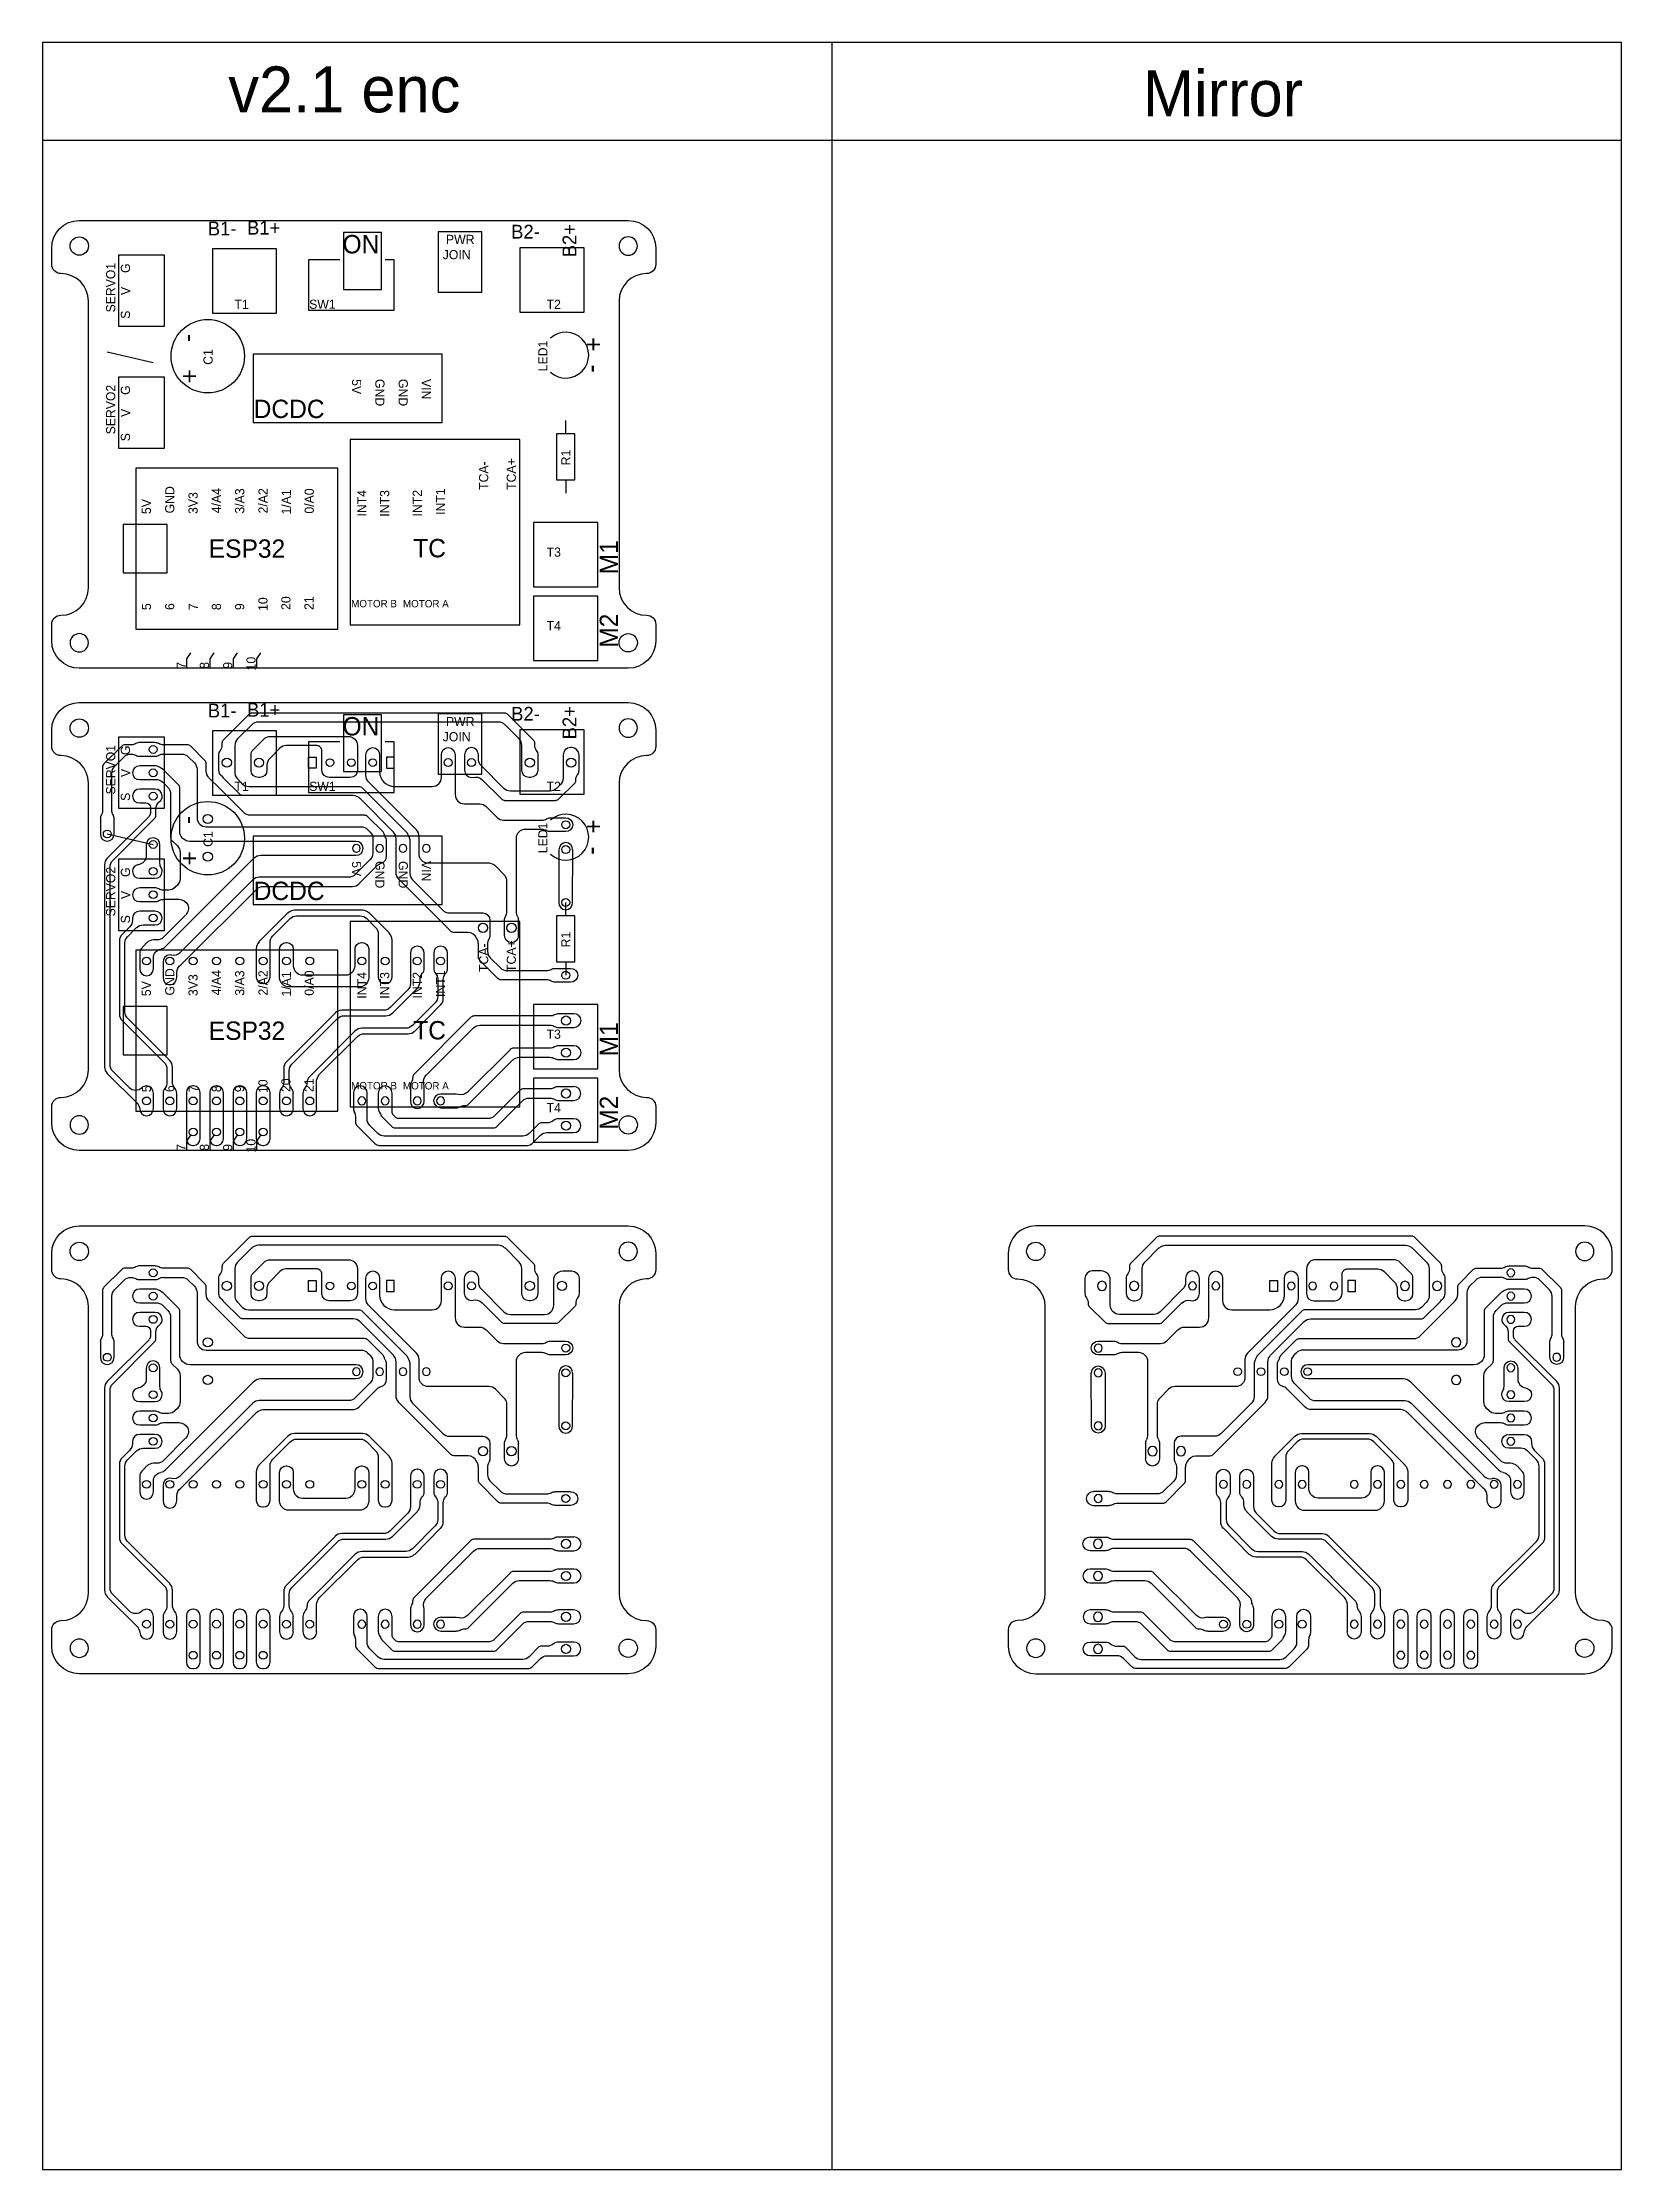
# Model space of a CAD drawing. Extents: x 112 to 478, y -155 to 77.
# Drawn here: x 306 to 478, y -155 to 76.7 of the extents above; entities that cross this region are included whole.
import ezdxf

# ---------------------------------------------------------------- set-up
doc = ezdxf.new("R2010")
doc.units = 0
for name, color, linetype in [('DEFAULT', 7, 'CONTINUOUS'), ('HOLES', 7, 'CONTINUOUS'), ('MASK', 2, 'CONTINUOUS'), ('TRACES', 150, 'CONTINUOUS')]:
    doc.layers.add(name, color=color, linetype=linetype)
doc.styles.add('DEFAULT', font='txt')

msp = doc.modelspace()

# ---------------------------------------------------------------- texts
at = {"layer": 'DEFAULT', "style": 'DEFAULT'}
for s, p in [('v2.1 enc', (326.24, 69.07)), ('Mirror', (425.87, 68.64))]:
    msp.add_text(s, height=5, dxfattribs=at).set_placement(p)
at = {"layer": 'MASK', "style": 'DEFAULT'}
for s, height, p in [('B1-', 1.5, (324.01, 55.67)), ('B1+', 1.5, (328.28, 55.75)), ('ON', 2, (338.68, 53.71)), ('B2-', 1.5, (357.05, 55.32)), ('T1', 1, (326.91, 47.65)), ('SW1', 1, (335.04, 47.67)), ('T2', 1, (360.91, 47.65)), ('DCDC', 2, (329, 35.77)), ('ESP32', 2, (324.11, 20.55)), ('TC', 2, (346.38, 20.6)), ('T3', 1, (360.91, 20.67)), ('MOTOR B', 0.8, (339.62, 15.16)), ('MOTOR A', 0.8, (345.26, 15.15)), ('T4', 1, (360.91, 12.65)), ('B1-', 1.5, (324.01, 3.16)), ('B1+', 1.5, (328.28, 3.24)), ('ON', 2, (338.68, 1.2)), ('B2-', 1.5, (357.05, 2.81)), ('T1', 1, (326.91, -4.85)), ('SW1', 1, (335.04, -4.84)), ('T2', 1, (360.91, -4.85)), ('DCDC', 2, (329, -16.73)), ('ESP32', 2, (324.11, -31.96)), ('TC', 2, (346.38, -31.91)), ('T3', 1, (360.91, -31.84)), ('MOTOR B', 0.8, (339.62, -37.35)), ('MOTOR A', 0.8, (345.26, -37.36)), ('T4', 1, (360.91, -39.85))]:
    msp.add_text(s, height=height, dxfattribs=at).set_placement(p)
for s, height, rotation, p in [('B2+', 1.5, 90, (364.15, 53.28)), ('SERVO1', 0.994, 90, (313.92, 47.28)), ('G', 1, 90, (315.53, 51.57)), ('V', 1, 90, (315.55, 49.17)), ('S', 1, 90, (315.53, 46.58)), ('-', 2, 90, (322.72, 44.05)), ('LED1', 1, 90, (361, 40.86)), ('+', 2, 90, (366.98, 43.01)), ('C1', 1, 90, (324.53, 41.57)), ('+', 2, 90, (322.98, 39.54)), ('5V', 1, 270, (339.71, 40.01)), ('GND', 1, 270, (342.25, 40.03)), ('GND', 1, 270, (344.79, 40.03)), ('VIN', 1, 270, (347.31, 40.03)), ('-', 2, 90, (366.72, 40.72)), ('SERVO2', 0.994, 90, (313.92, 34)), ('G', 1, 90, (315.53, 38.29)), ('V', 1, 90, (315.55, 35.89)), ('S', 1, 90, (315.53, 33.24)), ('TCA-', 1, 90, (354.55, 27.94)), ('TCA+', 1, 90, (357.56, 27.94)), ('R1', 1, 90, (363.5, 30.62)), ('GND', 1, 90, (320.36, 25.38)), ('4/A4', 1, 90, (325.44, 25.4)), ('3/A3', 1, 90, (327.98, 25.36)), ('2/A2', 1, 90, (330.52, 25.38)), ('1/A1', 1, 90, (333.05, 25.26)), ('0/A0', 1, 90, (335.55, 25.36)), ('INT4', 1, 90, (341.28, 25.04)), ('INT3', 1, 90, (343.77, 25.03)), ('INT2', 1, 90, (347.32, 25.05)), ('INT1', 1, 90, (349.86, 25.22)), ('5V', 1, 90, (317.81, 25.31)), ('3V3', 1, 90, (322.9, 25.32)), ('M1', 2, 90, (368.7, 18.75)), ('20', 1, 90, (333.01, 14.87)), ('21', 1, 90, (335.52, 14.87)), ('5', 1, 90, (317.82, 14.85)), ('6', 1, 90, (320.35, 14.86)), ('7', 1, 90, (322.92, 14.84)), ('8', 1, 90, (325.44, 14.85)), ('9', 1, 90, (327.97, 14.85)), ('10', 1, 90, (330.51, 14.76)), ('M2', 2, 90, (368.7, 10.75)), ('10', 1, 90, (329.21, 8.28)), ('7', 1, 90, (321.61, 8.46)), ('8', 1, 90, (324.13, 8.46)), ('9', 1, 90, (326.67, 8.46)), ('B2+', 1.5, 90, (364.15, 0.77)), ('SERVO1', 0.994, 90, (313.92, -5.23)), ('G', 1, 90, (315.53, -0.94)), ('V', 1, 90, (315.55, -3.33)), ('S', 1, 90, (315.53, -5.93)), ('-', 2, 90, (322.72, -8.46)), ('LED1', 1, 90, (361, -11.64)), ('+', 2, 90, (366.98, -9.5)), ('+', 2, 90, (322.98, -12.97)), ('C1', 1, 90, (324.53, -10.94)), ('-', 2, 90, (366.72, -11.78)), ('SERVO2', 0.994, 90, (313.92, -18.51)), ('G', 1, 90, (315.53, -14.22)), ('5V', 1, 270, (339.71, -12.5)), ('GND', 1, 270, (342.25, -12.48)), ('GND', 1, 270, (344.79, -12.48)), ('VIN', 1, 270, (347.31, -12.48)), ('V', 1, 90, (315.55, -16.62)), ('S', 1, 90, (315.53, -19.27)), ('R1', 1, 90, (363.5, -21.89)), ('TCA-', 1, 90, (354.55, -24.57)), ('TCA+', 1, 90, (357.56, -24.57)), ('GND', 1, 90, (320.36, -27.13)), ('3V3', 1, 90, (322.9, -27.19)), ('4/A4', 1, 90, (325.44, -27.11)), ('3/A3', 1, 90, (327.98, -27.15)), ('2/A2', 1, 90, (330.52, -27.13)), ('1/A1', 1, 90, (333.05, -27.24)), ('0/A0', 1, 90, (335.55, -27.15)), ('INT4', 1, 90, (341.28, -27.47)), ('INT3', 1, 90, (343.77, -27.47)), ('INT2', 1, 90, (347.32, -27.46)), ('INT1', 1, 90, (349.86, -27.29)), ('5V', 1, 90, (317.81, -27.2)), ('M1', 2, 90, (368.7, -33.76)), ('5', 1, 90, (317.82, -37.66)), ('6', 1, 90, (320.35, -37.65)), ('7', 1, 90, (322.92, -37.67)), ('8', 1, 90, (325.44, -37.66)), ('9', 1, 90, (327.97, -37.66)), ('10', 1, 90, (330.51, -37.75)), ('20', 1, 90, (333.01, -37.64)), ('21', 1, 90, (335.52, -37.64)), ('M2', 2, 90, (368.7, -41.76)), ('7', 1, 90, (321.61, -44.05)), ('8', 1, 90, (324.13, -44.04)), ('9', 1, 90, (326.67, -44.05)), ('10', 1, 90, (329.21, -44.23))]:
    msp.add_text(s, height=height, rotation=rotation, dxfattribs=at).set_placement(p)

# ---------------------------------------------------------------- blocks, each defined once
blk = doc.blocks.new('_X8')
at = {"layer": 'MASK', "extrusion": (0, 0, -1), "style": 'DEFAULT'}
for s, p in [('JOIN', (5.47, 23.04)), ('PWR', (5.12, 21.38))]:
    blk.add_text(s, height=1, rotation=180, dxfattribs=at).set_placement(p)

# ---------------------------------------------------------------- linework, layer by layer
at = {"layer": 'DEFAULT'}
for p, q in [((478, 76.67), (306, 76.67)), ((306, 76.67), (306, -155)), ((392, -155), (392, 76.67)), ((478, -155), (478, 76.67)), ((306, 66.03), (478, 66.03)), ((310, 57.29), (369.8, 57.29)), ((307, 52.51), (307, 54.29)), ((372.8, 54.29), (372.8, 52.51)), ((311, 17.29), (311, 48.51)), ((368.8, 48.51), (368.8, 17.29)), ((307, 11.51), (307, 13.29)), ((372.8, 13.29), (372.8, 11.51)), ((369.8, 8.51), (310, 8.51)), ((310, 4.78), (369.8, 4.78)), ((307, 0), (307, 1.78)), ((372.8, 1.78), (372.8, 0)), ((311, -35.22), (311, -4)), ((368.8, -4), (368.8, -35.22)), ((307, -41), (307, -39.22)), ((372.8, -39.22), (372.8, -41)), ((369.8, -44), (310, -44)), ((310, -52.22), (369.8, -52.22)), ((474, -52.22), (414.2, -52.22)), ((307, -57), (307, -55.22)), ((372.8, -55.22), (372.8, -57)), ((411.2, -55.22), (411.2, -57)), ((477, -57), (477, -55.22)), ((311, -92.22), (311, -61)), ((368.8, -61), (368.8, -92.22)), ((415.2, -61), (415.2, -92.22)), ((473, -92.22), (473, -61)), ((307, -98), (307, -96.22)), ((372.8, -96.22), (372.8, -98)), ((411.2, -96.22), (411.2, -98)), ((477, -98), (477, -96.22)), ((369.8, -101), (310, -101)), ((414.2, -101), (474, -101)), ((306, -155), (478, -155))]:
    msp.add_line(p, q, dxfattribs=at)
for centre in [(310, 54.51), (369.8, 11.29), (310, 2), (369.8, -41.22), (310, -55), (414.2, -55), (369.8, -98.22), (474, -98.22)]:
    msp.add_circle(centre, 1, dxfattribs=at)
at = {"layer": 'DEFAULT', "extrusion": (0, 0, -1)}
for centre in [(-369.8, 54.51), (-310, 11.29), (-369.8, 2), (-310, -41.22), (-369.8, -55), (-474, -55), (-310, -98.22), (-414.2, -98.22)]:
    msp.add_circle(centre, 1, dxfattribs=at)
for centre, radius, start, end in [((-310, 54.29), 3, 0, 90), ((-369.8, 54.29), 3, 90, 180), ((-308, 52.51), 1, 270, 0), ((-371.8, 52.51), 1, 180, 270), ((-308, 13.29), 1, 0, 90), ((-371.8, 13.29), 1, 90, 180), ((-310, 11.51), 3, 270, 0), ((-369.8, 11.51), 3, 180, 270), ((-310, 1.78), 3, 0, 90), ((-369.8, 1.78), 3, 90, 180), ((-308, 0), 1, 270, 0), ((-371.8, 0), 1, 180, 270), ((-308, -39.22), 1, 0, 90), ((-371.8, -39.22), 1, 90, 180), ((-310, -41), 3, 270, 0), ((-369.8, -41), 3, 180, 270), ((-310, -55.22), 3, 0, 90), ((-369.8, -55.22), 3, 90, 180), ((-308, -57), 1, 270, 0), ((-371.8, -57), 1, 180, 270), ((-412.2, -61), 3, 90, 180), ((-476, -61), 3, 0, 90), ((-412.2, -92.22), 3, 180, 270), ((-476, -92.22), 3, 270, 360), ((-308, -96.22), 1, 0, 90), ((-371.8, -96.22), 1, 90, 180), ((-310, -98), 3, 270, 0), ((-369.8, -98), 3, 180, 270)]:
    msp.add_arc(centre, radius, start, end, dxfattribs=at)
at = {"layer": 'DEFAULT'}
for centre, radius, start, end in [((308, 48.51), 3, 0, 90), ((371.8, 48.51), 3, 90, 180), ((308, 17.29), 3, 270, 360), ((371.8, 17.29), 3, 180, 270), ((308, -4), 3, 0, 90), ((371.8, -4), 3, 90, 180), ((308, -35.22), 3, 270, 360), ((371.8, -35.22), 3, 180, 270), ((414.2, -55.22), 3, 90, 180), ((474, -55.22), 3, 0, 90), ((412.2, -57), 1, 180, 270), ((476, -57), 1, 270, 0), ((308, -61), 3, 0, 90), ((371.8, -61), 3, 90, 180), ((308, -92.22), 3, 270, 360), ((371.8, -92.22), 3, 180, 270), ((412.2, -96.22), 1, 90, 180), ((476, -96.22), 1, 0, 90), ((414.2, -98), 3, 180, 270), ((474, -98), 3, 270, 0)]:
    msp.add_arc(centre, radius, start, end, dxfattribs=at)
at = {"layer": 'HOLES'}
for p, q in [((334.98, -2.36), (334.98, -1.16)), ((334.98, -1.16), (335.81, -1.16)), ((335.81, -1.16), (335.81, -2.36)), ((344.31, -1.16), (343.48, -1.16)), ((343.48, -1.16), (343.48, -2.36)), ((344.31, -2.36), (344.31, -1.16)), ((335.81, -2.36), (334.98, -2.36)), ((343.48, -2.36), (344.31, -2.36)), ((334.98, -59.36), (334.98, -58.16)), ((334.98, -58.16), (335.81, -58.16)), ((335.81, -59.36), (334.98, -59.36)), ((335.81, -58.16), (335.81, -59.36)), ((344.31, -58.16), (343.48, -58.16)), ((343.48, -58.16), (343.48, -59.36)), ((343.48, -59.36), (344.31, -59.36)), ((344.31, -59.36), (344.31, -58.16)), ((439.69, -59.36), (439.69, -58.16)), ((439.69, -58.16), (440.52, -58.16)), ((440.52, -59.36), (439.69, -59.36)), ((440.52, -58.16), (440.52, -59.36)), ((449.02, -58.16), (448.19, -58.16)), ((448.19, -58.16), (448.19, -59.36)), ((448.19, -59.36), (449.02, -59.36)), ((449.02, -59.36), (449.02, -58.16))]:
    msp.add_line(p, q, dxfattribs=at)
for centre, radius in [((318.05, -0.33), 0.425), ((326.08, -1.76), 0.5), ((329.58, -1.76), 0.5), ((337.31, -1.76), 0.415), ((339.64, -1.76), 0.415), ((341.97, -1.76), 0.415), ((350.19, -1.76), 0.43), ((352.73, -1.76), 0.43), ((359.08, -1.76), 0.5), ((363.58, -1.76), 0.5), ((318.05, -2.87), 0.425), ((318.05, -5.41), 0.425), ((313.05, -9.53), 0.425), ((324, -7.9), 0.5), ((363, -8.53), 0.43), ((318.05, -10.68), 0.425), ((324, -12), 0.5), ((363, -11.23), 0.43), ((318.05, -13.61), 0.425), ((318.05, -16.15), 0.425), ((318.05, -18.69), 0.425), ((363, -17), 0.43), ((353.98, -19.76), 0.5), ((357.08, -19.76), 0.5), ((317.33, -23.37), 0.425), ((319.87, -23.37), 0.425), ((322.41, -23.37), 0.425), ((324.95, -23.37), 0.425), ((327.49, -23.37), 0.425), ((330.03, -23.37), 0.425), ((332.57, -23.37), 0.425), ((335.11, -23.37), 0.425), ((340.78, -23.37), 0.43), ((343.32, -23.37), 0.43), ((346.82, -23.37), 0.43), ((349.36, -23.37), 0.43), ((363, -24.92), 0.43), ((363.03, -29.86), 0.5), ((363.03, -33.36), 0.5), ((317.33, -38.61), 0.425), ((319.87, -38.61), 0.425), ((322.41, -38.61), 0.425), ((324.95, -38.61), 0.425), ((327.49, -38.61), 0.425), ((330.03, -38.61), 0.425), ((332.57, -38.61), 0.425), ((335.11, -38.61), 0.425), ((363.02, -37.8), 0.5), ((322.41, -41.99), 0.425), ((324.95, -41.99), 0.425), ((327.49, -41.99), 0.425), ((330.03, -41.99), 0.425), ((363.02, -41.3), 0.5), ((318.05, -57.33), 0.425), ((318.05, -59.87), 0.425), ((326.08, -58.76), 0.5), ((329.58, -58.76), 0.5), ((337.31, -58.76), 0.415), ((339.64, -58.76), 0.415), ((341.97, -58.76), 0.415), ((350.19, -58.76), 0.43), ((352.73, -58.76), 0.43), ((359.08, -58.76), 0.5), ((362.58, -58.76), 0.5), ((318.05, -62.41), 0.425), ((324, -64.9), 0.5), ((313.05, -66.53), 0.425), ((363, -65.53), 0.43), ((318.05, -67.68), 0.425), ((324, -69), 0.5), ((363, -68.23), 0.43), ((436.19, -68.1), 0.415), ((438.73, -68.1), 0.415), ((441.27, -68.1), 0.415), ((443.81, -68.1), 0.415), ((318.05, -70.61), 0.425), ((318.05, -73.15), 0.425), ((363, -74), 0.43), ((318.05, -75.69), 0.425), ((353.98, -76.76), 0.5), ((357.08, -76.76), 0.5), ((317.33, -80.37), 0.425), ((319.87, -80.37), 0.425), ((322.41, -80.37), 0.425), ((324.95, -80.37), 0.425), ((327.49, -80.37), 0.425), ((330.03, -80.37), 0.425), ((332.57, -80.37), 0.425), ((335.11, -80.37), 0.425), ((340.78, -80.37), 0.43), ((343.32, -80.37), 0.43), ((346.82, -80.37), 0.43), ((349.36, -80.37), 0.43), ((363, -81.92), 0.43), ((363.03, -86.86), 0.5), ((363.03, -90.36), 0.5), ((363.02, -94.8), 0.5), ((317.33, -95.61), 0.425), ((319.87, -95.61), 0.425), ((322.41, -95.61), 0.425), ((324.95, -95.61), 0.425), ((327.49, -95.61), 0.425), ((330.03, -95.61), 0.425), ((332.57, -95.61), 0.425), ((335.11, -95.61), 0.425), ((434.64, -95.61), 0.43), ((437.18, -95.61), 0.43), ((440.68, -95.61), 0.43), ((443.22, -95.61), 0.43), ((322.41, -98.99), 0.425), ((324.95, -98.99), 0.425), ((327.49, -98.99), 0.425), ((330.03, -98.99), 0.425), ((363.02, -98.3), 0.5)]:
    msp.add_circle(centre, radius, dxfattribs=at)
at = {"layer": 'HOLES', "extrusion": (0, 0, -1)}
for centre, radius in [((-340.19, -11.1), 0.415), ((-342.73, -11.1), 0.415), ((-345.27, -11.1), 0.415), ((-347.81, -11.1), 0.415), ((-340.78, -38.61), 0.43), ((-343.32, -38.61), 0.43), ((-346.82, -38.61), 0.43), ((-349.36, -38.61), 0.43), ((-465.95, -57.33), 0.425), ((-421.42, -58.76), 0.5), ((-424.92, -58.76), 0.5), ((-431.27, -58.76), 0.43), ((-433.81, -58.76), 0.43), ((-442.03, -58.76), 0.415), ((-444.36, -58.76), 0.415), ((-446.69, -58.76), 0.415), ((-454.42, -58.76), 0.5), ((-457.92, -58.76), 0.5), ((-465.95, -59.87), 0.425), ((-465.95, -62.41), 0.425), ((-460, -64.9), 0.5), ((-421, -65.53), 0.43), ((-470.95, -66.53), 0.425), ((-340.19, -68.1), 0.415), ((-342.73, -68.1), 0.415), ((-345.27, -68.1), 0.415), ((-347.81, -68.1), 0.415), ((-421, -68.23), 0.43), ((-460, -69), 0.5), ((-465.95, -67.68), 0.425), ((-465.95, -70.61), 0.425), ((-421, -74), 0.43), ((-465.95, -73.15), 0.425), ((-426.92, -76.76), 0.5), ((-430.02, -76.76), 0.5), ((-465.95, -75.69), 0.425), ((-434.64, -80.37), 0.43), ((-437.18, -80.37), 0.43), ((-440.68, -80.37), 0.43), ((-443.22, -80.37), 0.43), ((-448.89, -80.37), 0.425), ((-451.43, -80.37), 0.425), ((-453.97, -80.37), 0.425), ((-456.51, -80.37), 0.425), ((-459.05, -80.37), 0.425), ((-461.59, -80.37), 0.425), ((-464.13, -80.37), 0.425), ((-466.67, -80.37), 0.425), ((-421, -81.92), 0.43), ((-420.97, -86.86), 0.5), ((-420.97, -90.36), 0.5), ((-420.98, -94.8), 0.5), ((-340.78, -95.61), 0.43), ((-343.32, -95.61), 0.43), ((-346.82, -95.61), 0.43), ((-349.36, -95.61), 0.43), ((-448.89, -95.61), 0.425), ((-451.43, -95.61), 0.425), ((-453.97, -95.61), 0.425), ((-456.51, -95.61), 0.425), ((-459.05, -95.61), 0.425), ((-461.59, -95.61), 0.425), ((-464.13, -95.61), 0.425), ((-466.67, -95.61), 0.425), ((-420.98, -98.3), 0.5), ((-453.97, -98.99), 0.425), ((-456.51, -98.99), 0.425), ((-459.05, -98.99), 0.425), ((-461.59, -98.99), 0.425)]:
    msp.add_circle(centre, radius, dxfattribs=at)
at = {"layer": 'MASK'}
for p, q in [((342.92, 55.97), (338.78, 55.97)), ((338.78, 55.97), (338.78, 49.77)), ((342.92, 49.77), (342.92, 55.97)), ((353.86, 56.04), (349.08, 56.04)), ((349.08, 56.04), (349.08, 49.49)), ((353.86, 49.49), (353.86, 56.04)), ((319.3, 53.52), (314.29, 53.52)), ((314.29, 53.52), (314.29, 45.77)), ((319.3, 45.77), (319.3, 53.52)), ((331.5, 54.21), (324.5, 54.21)), ((324.5, 54.21), (324.5, 47.21)), ((331.5, 47.21), (331.5, 54.21)), ((365, 54.31), (358, 54.31)), ((358, 54.31), (358, 47.31)), ((365, 47.31), (365, 54.31)), ((338.38, 52.99), (334.98, 52.99)), ((334.98, 52.99), (334.98, 47.51)), ((344.31, 52.99), (343.32, 52.99)), ((344.31, 47.51), (344.31, 52.99)), ((338.78, 49.77), (342.92, 49.77)), ((349.08, 49.49), (353.86, 49.49)), ((324.5, 47.21), (331.5, 47.21)), ((334.98, 47.51), (344.31, 47.51)), ((358, 47.31), (365, 47.31)), ((314.29, 45.77), (319.3, 45.77)), ((313.05, 42.98), (318.05, 41.83)), ((349.53, 42.72), (328.93, 42.72)), ((328.93, 42.72), (328.93, 35.29)), ((349.53, 35.29), (349.53, 42.72)), ((319.3, 40.23), (314.29, 40.23)), ((314.29, 40.23), (314.29, 32.48)), ((319.3, 32.48), (319.3, 40.23)), ((328.93, 35.29), (349.53, 35.29)), ((363, 34.05), (363, 35.51)), ((314.29, 32.48), (319.3, 32.48)), ((357.98, 33.44), (339.51, 33.44)), ((339.51, 33.44), (339.51, 13.24)), ((357.98, 13.24), (357.98, 33.44)), ((364, 34.05), (362, 34.05)), ((362, 34.05), (362, 29.05)), ((364, 29.05), (364, 34.05)), ((338.18, 30.31), (316.18, 30.31)), ((316.18, 30.31), (316.18, 12.79)), ((338.18, 12.79), (338.18, 30.31)), ((362, 29.05), (364, 29.05)), ((363, 29.05), (363, 27.58)), ((319.57, 24.18), (314.78, 24.18)), ((314.78, 24.18), (314.78, 18.92)), ((319.57, 18.92), (319.57, 24.18)), ((366.5, 24.38), (359.5, 24.38)), ((359.5, 24.38), (359.5, 17.38)), ((366.5, 17.38), (366.5, 24.38)), ((314.78, 18.92), (319.57, 18.92)), ((359.5, 17.38), (366.5, 17.38)), ((366.5, 16.38), (359.5, 16.38)), ((359.5, 16.38), (359.5, 9.38)), ((366.5, 9.38), (366.5, 16.38)), ((316.18, 12.79), (338.18, 12.79)), ((339.51, 13.24), (357.98, 13.24)), ((321.71, 9.53), (322.17, 10.18)), ((321.71, 8.51), (321.71, 9.53)), ((324.25, 9.53), (324.71, 10.18)), ((324.25, 8.51), (324.25, 9.53)), ((326.79, 9.53), (327.25, 10.18)), ((326.79, 8.51), (326.79, 9.53)), ((329.33, 9.53), (329.79, 10.18)), ((329.33, 8.51), (329.33, 9.53)), ((359.5, 9.38), (366.5, 9.38)), ((342.92, 3.46), (338.78, 3.46)), ((338.78, 3.46), (338.78, -2.74)), ((342.92, -2.74), (342.92, 3.46)), ((353.86, 3.54), (349.08, 3.54)), ((349.08, 3.54), (349.08, -3.02)), ((353.86, -3.02), (353.86, 3.54)), ((319.3, 1.01), (314.29, 1.01)), ((314.29, 1.01), (314.29, -6.74)), ((319.3, -6.74), (319.3, 1.01)), ((331.5, 1.7), (324.5, 1.7)), ((324.5, 1.7), (324.5, -5.3)), ((331.5, -5.3), (331.5, 1.7)), ((338.38, 0.49), (334.98, 0.49)), ((334.98, 0.49), (334.98, -5)), ((344.31, 0.49), (343.32, 0.49)), ((344.31, -5), (344.31, 0.49)), ((365, 1.8), (358, 1.8)), ((358, 1.8), (358, -5.2)), ((365, -5.2), (365, 1.8)), ((338.78, -2.74), (342.92, -2.74)), ((349.08, -3.02), (353.86, -3.02)), ((314.29, -6.74), (319.3, -6.74)), ((324.5, -5.3), (331.5, -5.3)), ((334.98, -5), (344.31, -5)), ((358, -5.2), (365, -5.2)), ((313.05, -9.53), (318.05, -10.68)), ((349.53, -9.78), (328.93, -9.78)), ((328.93, -9.78), (328.93, -17.22)), ((349.53, -17.22), (349.53, -9.78)), ((319.3, -12.28), (314.29, -12.28)), ((314.29, -12.28), (314.29, -20.03)), ((319.3, -20.03), (319.3, -12.28)), ((328.93, -17.22), (349.53, -17.22)), ((364, -18.46), (362, -18.46)), ((362, -18.46), (362, -23.46)), ((363, -18.46), (363, -17)), ((364, -23.46), (364, -18.46)), ((314.29, -20.03), (319.3, -20.03)), ((357.98, -19.07), (339.51, -19.07)), ((339.51, -19.07), (339.51, -39.26)), ((357.98, -39.26), (357.98, -19.07)), ((338.18, -22.2), (316.18, -22.2)), ((316.18, -22.2), (316.18, -39.72)), ((338.18, -39.72), (338.18, -22.2)), ((362, -23.46), (364, -23.46)), ((363, -23.46), (363, -24.92)), ((319.57, -28.33), (314.78, -28.33)), ((314.78, -28.33), (314.78, -33.59)), ((319.57, -33.59), (319.57, -28.33)), ((366.5, -28.12), (359.5, -28.12)), ((359.5, -28.12), (359.5, -35.12)), ((366.5, -35.12), (366.5, -28.12)), ((314.78, -33.59), (319.57, -33.59)), ((359.5, -35.12), (366.5, -35.12)), ((366.5, -36.12), (359.5, -36.12)), ((359.5, -36.12), (359.5, -43.12)), ((366.5, -43.12), (366.5, -36.12)), ((339.51, -39.26), (357.98, -39.26)), ((316.18, -39.72), (338.18, -39.72)), ((321.71, -42.98), (322.17, -42.33)), ((321.71, -44), (321.71, -42.98)), ((324.25, -42.98), (324.71, -42.33)), ((324.25, -44), (324.25, -42.98)), ((326.79, -42.98), (327.25, -42.33)), ((326.79, -44), (326.79, -42.98)), ((329.33, -42.98), (329.79, -42.33)), ((329.33, -44), (329.33, -42.98)), ((359.5, -43.12), (366.5, -43.12))]:
    msp.add_line(p, q, dxfattribs=at)
for centre in [(324, 42.51), (324, -10)]:
    msp.add_circle(centre, 4, dxfattribs=at)
for centre in [(363, 42.63), (363, -9.88)]:
    msp.add_arc(centre, 2.5, 227.8803, 132.1197, dxfattribs=at)
at = {"layer": 'TRACES'}
for p, q in [((325.73, 0.73), (328.52, 3.52)), ((328.79, 2.37), (327.25, 0.83)), ((328.87, 3.66), (356.29, 3.66)), ((355.67, 2.66), (329.5, 2.66)), ((357.92, 0.83), (356.38, 2.37)), ((356.65, 3.52), (359.44, 0.73)), ((314.63, 0.03), (312.69, -1.91)), ((315.66, 0.17), (314.98, 0.17)), ((318.25, 0.42), (316.59, 0.42)), ((321.78, 0.17), (319.17, 0.17)), ((323.68, -1.52), (322.14, 0.03)), ((325.58, 0.16), (325.58, 0.37)), ((326.95, 0.12), (326.95, -2.59)), ((328.95, -0.36), (330.11, 0.8)), ((330.82, 1.09), (339.31, 1.09)), ((335.88, 0.09), (332.55, 0.09)), ((340.31, 0.09), (340.31, -2.59)), ((358.21, -2.59), (358.21, 0.12)), ((359.58, 0.37), (359.58, 0.16)), ((312.55, -2.26), (312.55, -6.94)), ((313.84, -2.17), (314.9, -1.12)), ((315.6, -0.83), (315.66, -0.83)), ((316.59, -1.07), (318.25, -1.07)), ((318.25, -2.12), (316.59, -2.12)), ((319.17, -0.83), (321.16, -0.83)), ((321.87, -1.12), (322.54, -1.79)), ((323.83, -2.69), (323.83, -1.87)), ((325.21, -2.59), (325.21, -0.93)), ((328.71, -2.59), (328.71, -0.93)), ((330.45, -2.01), (330.45, -2.59)), ((331.85, -0.2), (330.75, -1.3)), ((336.29, -0.12), (336.23, -0.06)), ((336.44, -2.59), (336.44, -0.47)), ((341.22, -3.16), (341.22, -0.93)), ((341.97, -0.13), (341.97, -0.13)), ((342.72, -0.93), (342.72, -2.76)), ((349.45, -3.36), (349.45, -0.93)), ((350.2, -0.13), (350.2, -0.13)), ((350.95, -0.93), (350.95, -5.25)), ((351.98, -0.93), (351.98, -2.59)), ((352.73, -0.13), (352.73, -0.13)), ((353.48, -1.38), (353.48, -0.93)), ((356.25, -4.58), (353.77, -2.09)), ((359.95, -0.93), (359.95, -2.59)), ((362.71, -0.93), (362.71, -3.44)), ((363.65, -0.13), (363.51, -0.13)), ((364.45, -2.59), (364.45, -0.93)), ((313.55, -6.95), (313.55, -2.88)), ((315.79, -2.86), (315.79, -2.87)), ((316.59, -3.61), (318.25, -3.61)), ((318.25, -3.61), (318.32, -3.61)), ((319.14, -2.51), (318.96, -2.4)), ((319.11, -3.9), (319.66, -4.45)), ((320.81, -4.18), (319.14, -2.51)), ((320.95, -9.27), (320.95, -4.54)), ((322.83, -2.5), (322.83, -7.75)), ((325.35, -4.63), (324.12, -3.4)), ((327.93, -7.21), (325.35, -4.63)), ((327.49, -5.21), (325.73, -3.45)), ((327.23, -3.54), (327.76, -4.06)), ((328.46, -4.36), (333.42, -4.36)), ((329.65, -3.39), (329.51, -3.39)), ((333.42, -4.36), (336.42, -4.36)), ((336.42, -4.36), (340.47, -4.36)), ((339.51, -3.39), (337.24, -3.39)), ((340.83, -4.5), (345.63, -9.3)), ((346.73, -9.08), (341.52, -3.86)), ((344.32, -4.36), (348.45, -4.36)), ((352.73, -3.39), (352.91, -3.36)), ((352.73, -3.39), (352.73, -3.39)), ((353.88, -3.62), (355.99, -5.72)), ((359.15, -3.39), (359.01, -3.39)), ((362.42, -4.14), (361.99, -4.58)), ((362.26, -5.72), (363.94, -4.04)), ((364.08, -3.69), (364.08, -3.68)), ((315.79, -5.4), (315.79, -5.41)), ((318.25, -4.66), (316.59, -4.66)), ((316.59, -6.15), (317.25, -6.15)), ((317.75, -6.65), (317.75, -7.26)), ((318.35, -7.51), (318.35, -6.79)), ((319.05, -5.41), (319.05, -5.4)), ((319.95, -5.16), (319.95, -9.89)), ((333.42, -5.36), (327.84, -5.36)), ((336.42, -5.36), (333.42, -5.36)), ((339.85, -5.36), (336.42, -5.36)), ((344.23, -9.32), (340.56, -5.65)), ((351.95, -6.25), (353.63, -6.25)), ((354.34, -6.55), (355.53, -7.74)), ((356.34, -5.87), (361.9, -5.87)), ((361.28, -4.87), (356.96, -4.87)), ((312.3, -7.87), (312.3, -9.53)), ((317.6, -7.62), (313.04, -12.18)), ((313.64, -12.43), (318.2, -7.86)), ((313.79, -9.53), (313.79, -7.87)), ((322.99, -8), (322.99, -8)), ((323.83, -8.75), (334, -8.75)), ((334, -7.5), (328.64, -7.5)), ((337, -7.5), (334, -7.5)), ((334, -8.75), (337, -8.75)), ((341.08, -7.5), (337, -7.5)), ((337, -8.75), (340.7, -8.75)), ((341.41, -9.04), (341.69, -9.32)), ((343.09, -9.3), (341.43, -7.65)), ((356.23, -8.03), (360.39, -8.03)), ((360.39, -9.03), (358.58, -9.03)), ((361.31, -7.78), (362.97, -7.78)), ((363.77, -8.52), (363.77, -8.53)), ((313.04, -10.33), (313.05, -10.33)), ((317.3, -10.73), (317.3, -11.89)), ((318.05, -9.93), (318.04, -9.93)), ((318.79, -12.72), (318.79, -10.73)), ((320.1, -10.24), (320.69, -10.84)), ((320.99, -11.55), (320.99, -13.08)), ((321.33, -10.06), (321.25, -9.98)), ((340.14, -10.35), (322.04, -10.35)), ((340.94, -11.11), (340.94, -11.1)), ((341.98, -10.16), (341.97, -10.27)), ((341.97, -10.27), (341.97, -11.63)), ((343.22, -9.53), (343.09, -9.3)), ((343.34, -9.83), (343.22, -9.53)), ((343.46, -11.93), (343.46, -10.27)), ((344.52, -13.74), (344.52, -10.03)), ((346.02, -10.27), (346.02, -13.83)), ((347.02, -11.73), (347.02, -9.78)), ((357.58, -10.03), (357.58, -18)), ((362.97, -9.28), (361.31, -9.28)), ((362.25, -11.27), (362.25, -17)), ((363, -10.47), (363, -10.47)), ((363.74, -17), (363.75, -11.27)), ((312.75, -12.88), (312.75, -34.9)), ((313.35, -34.66), (313.35, -13.13)), ((315.79, -13.61), (315.79, -13.62)), ((319.05, -13.62), (319.05, -13.61)), ((319.41, -21.79), (329.06, -12.14)), ((320.99, -13.08), (320.99, -14.39)), ((329.77, -11.85), (340.14, -11.85)), ((341.68, -12.33), (340.05, -13.96)), ((340.48, -14.94), (342.46, -12.96)), ((346.81, -12.73), (346.82, -12.73)), ((346.81, -12.73), (346.82, -12.73)), ((354.64, -12.73), (348.02, -12.73)), ((356.29, -13.97), (355.35, -13.02)), ((315.79, -16.15), (315.79, -16.16)), ((316.59, -14.36), (318.25, -14.36)), ((318.25, -15.41), (316.59, -15.41)), ((319.73, -15.65), (319.17, -15.65)), ((320.69, -15.1), (320.43, -15.36)), ((328.9, -14.54), (320.98, -22.46)), ((321.14, -23.72), (329.33, -15.53)), ((339.34, -14.25), (329.61, -14.25)), ((330.04, -15.24), (339.77, -15.24)), ((350.48, -20.11), (344.82, -14.45)), ((346.31, -14.53), (349.62, -17.84)), ((356.57, -18.17), (356.57, -14.51)), ((316.59, -16.9), (318.25, -16.9)), ((318.25, -17.95), (316.59, -17.95)), ((321.59, -18.36), (319.16, -20.79)), ((319.17, -16.65), (320.35, -16.65)), ((320.35, -16.65), (320.89, -16.65)), ((332.73, -18.14), (329.58, -21.29)), ((340.86, -17.85), (333.44, -17.85)), ((333.68, -18.45), (340.61, -18.45)), ((343.78, -20.35), (341.57, -18.14)), ((350.32, -18.13), (353.99, -18.13)), ((356.45, -18.51), (356.57, -18.17)), ((362.99, -17.8), (363, -17.8)), ((315.5, -19.64), (314.67, -20.47)), ((315.27, -20.72), (316.25, -19.73)), ((315.79, -18.69), (315.79, -18.93)), ((315.79, -18.69), (315.79, -18.7)), ((316.96, -19.44), (318.25, -19.44)), ((319.05, -18.7), (319.05, -18.69)), ((331.07, -20.64), (332.98, -18.74)), ((341.32, -18.74), (342.28, -19.71)), ((342.58, -20.42), (342.58, -25.13)), ((352.36, -20.26), (350.83, -20.26)), ((354.73, -18.93), (354.73, -20.59)), ((356.34, -20.59), (356.34, -18.93)), ((357.83, -18.93), (357.83, -20.59)), ((314.37, -21.18), (314.37, -29.14)), ((314.97, -28.89), (314.97, -21.42)), ((316.59, -22.54), (316.59, -24.2)), ((317.34, -21.4), (316.76, -22.03)), ((318.46, -21.08), (318.08, -21.08)), ((318.08, -24.2), (318.08, -23.05)), ((319.88, -22.71), (319.87, -22.71)), ((320.04, -22.73), (319.88, -22.71)), ((329.29, -22), (329.29, -25.13)), ((330.78, -25.13), (330.78, -21.35)), ((331.83, -25.2), (331.83, -22.06)), ((332.53, -21.36), (332.62, -21.36)), ((333.32, -22.06), (333.32, -23.88)), ((340.04, -23.88), (340.04, -22.06)), ((340.74, -21.36), (340.83, -21.36)), ((341.53, -22.06), (341.53, -25.2)), ((344.07, -25.13), (344.07, -21.06)), ((346.08, -22.54), (346.08, -24.2)), ((346.83, -21.74), (346.82, -21.74)), ((347.57, -24.2), (347.57, -22.54)), ((348.62, -22.54), (348.62, -24.2)), ((349.37, -21.74), (349.36, -21.74)), ((350.11, -24.2), (350.11, -22.54)), ((353.48, -22.94), (353.48, -21.51)), ((354.48, -21.51), (354.48, -22.32)), ((354.78, -23.03), (355.88, -24.13)), ((357.09, -21.39), (357.08, -21.39)), ((317.33, -25), (317.34, -25)), ((319.13, -23.51), (319.13, -25.17)), ((320.62, -25.17), (320.62, -24.61)), ((321.06, -23.79), (321.14, -23.72)), ((334.32, -24.88), (339.04, -24.88)), ((346.08, -24.2), (346.08, -25.82)), ((347.12, -25.62), (347.12, -25.4)), ((349.06, -25.4), (349.06, -27.21)), ((349.66, -27.46), (349.66, -25.4)), ((355.61, -25.28), (353.63, -23.3)), ((360.92, -25.42), (355.97, -25.42)), ((356.59, -24.42), (360.91, -24.42)), ((361.84, -24.17), (363.5, -24.17)), ((364.3, -24.92), (364.3, -24.92)), ((319.87, -25.97), (319.88, -25.97)), ((329.99, -25.83), (330.08, -25.83)), ((340.53, -26.2), (332.83, -26.2)), ((343.28, -25.83), (343.37, -25.83)), ((345.78, -26.52), (343.86, -28.45)), ((344.11, -29.05), (346.83, -26.32)), ((363.5, -25.67), (361.84, -25.67)), ((314.67, -29.85), (319.26, -34.44)), ((319.86, -34.19), (315.27, -29.6)), ((337.88, -29.04), (332.57, -34.35)), ((333.17, -34.6), (338.13, -29.64)), ((343.15, -28.74), (338.59, -28.74)), ((338.84, -29.34), (343.4, -29.34)), ((348.77, -27.91), (346.29, -30.4)), ((352.67, -29.5), (346.47, -35.71)), ((346.54, -31), (349.37, -28.16)), ((361.28, -29.36), (353.03, -29.36)), ((363.86, -29.11), (362.21, -29.11)), ((364.66, -29.86), (364.66, -29.85)), ((340.07, -30.98), (335.11, -35.95)), ((336.15, -35.75), (340.32, -31.58)), ((345.58, -30.69), (340.78, -30.69)), ((341.03, -31.29), (345.83, -31.29)), ((347.8, -35.79), (352.94, -30.65)), ((353.65, -30.36), (361.28, -30.36)), ((362.21, -30.61), (363.86, -30.61)), ((356.96, -33), (352.31, -37.65)), ((352.41, -38.96), (357.22, -34.15)), ((361.28, -32.86), (357.31, -32.86)), ((357.93, -33.86), (361.28, -33.86)), ((363.86, -32.61), (362.21, -32.61)), ((362.21, -34.11), (363.86, -34.11)), ((364.66, -33.36), (364.66, -33.35)), ((313.04, -35.61), (316.3, -38.87)), ((315.44, -37.16), (313.64, -35.36)), ((317.34, -36.98), (317.33, -36.98)), ((319.55, -35.14), (319.55, -36.6)), ((320.15, -36.55), (320.15, -34.9)), ((322.46, -36.98), (322.37, -36.98)), ((325, -36.98), (324.91, -36.98)), ((327.54, -36.98), (327.45, -36.98)), ((330.08, -36.98), (329.99, -36.98)), ((332.27, -35.06), (332.27, -36.57)), ((332.87, -36.57), (332.87, -35.31)), ((335.86, -39.44), (335.86, -36.46)), ((340.62, -36.98), (340.61, -36.98)), ((343.33, -36.98), (343.32, -36.98)), ((346.08, -36.98), (346.08, -38.63)), ((347.57, -36.98), (347.54, -36.76)), ((347.57, -38.63), (347.57, -36.98)), ((363.85, -37.06), (362.19, -37.06)), ((318.08, -39.44), (318.08, -37.78)), ((319.13, -37.78), (319.13, -39.44)), ((320.62, -39.44), (320.62, -37.78)), ((321.67, -37.68), (321.67, -42.75)), ((323.16, -42.75), (323.16, -37.68)), ((324.21, -37.68), (324.21, -42.75)), ((325.7, -42.75), (325.7, -37.68)), ((326.75, -37.68), (326.75, -42.75)), ((328.24, -42.75), (328.24, -37.68)), ((329.29, -37.68), (329.29, -42.75)), ((330.78, -42.75), (330.78, -37.68)), ((331.83, -37.78), (331.83, -39.44)), ((333.32, -39.44), (333.32, -37.78)), ((334.37, -37.78), (334.37, -39.44)), ((339.87, -37.78), (339.87, -39.44)), ((341.36, -39.44), (341.36, -37.78)), ((342.58, -37.78), (342.58, -39.44)), ((344.07, -39.44), (344.07, -37.78)), ((348.6, -38.6), (348.6, -38.61)), ((351.06, -37.86), (349.4, -37.86)), ((349.4, -39.36), (351.06, -39.36)), ((351.31, -37.9), (351.06, -37.86)), ((351.98, -39.11), (352.06, -39.11)), ((358.02, -37.45), (355.23, -40.24)), ((355.49, -41.39), (358.29, -38.6)), ((361.27, -37.3), (358.37, -37.3)), ((358.99, -38.3), (361.27, -38.3)), ((362.19, -38.55), (363.85, -38.55)), ((364.65, -37.81), (364.65, -37.8)), ((317.33, -40.24), (317.34, -40.24)), ((319.87, -40.24), (319.88, -40.24)), ((332.57, -40.24), (332.58, -40.24)), ((335.11, -40.24), (335.12, -40.24)), ((340.08, -40.3), (340.08, -40.85)), ((340.29, -41.34), (342.19, -43.24)), ((341.36, -40.59), (341.36, -39.44)), ((342.52, -42.15), (341.66, -41.3)), ((342.86, -40.15), (342.97, -40.32)), ((342.97, -40.32), (344.04, -41.39)), ((344.07, -39.8), (344.07, -39.44)), ((344.46, -40.39), (344.22, -40.15)), ((344.39, -41.54), (355.14, -41.54)), ((354.52, -40.54), (344.81, -40.54)), ((346.82, -39.43), (346.83, -39.43)), ((360.08, -41.09), (359.01, -42.15)), ((360.29, -41), (360.08, -41.09)), ((360.99, -41), (360.29, -41)), ((363.85, -40.56), (362.19, -40.56)), ((364.65, -41.31), (364.65, -41.3)), ((322.37, -43.45), (322.46, -43.45)), ((324.91, -43.45), (325, -43.45)), ((327.45, -43.45), (327.54, -43.45)), ((329.99, -43.45), (330.08, -43.45)), ((342.68, -43.45), (358.84, -43.45)), ((358.31, -42.45), (343.22, -42.45)), ((359.34, -43.24), (360.24, -42.34)), ((360.94, -42.05), (362.19, -42.05)), ((362.19, -42.05), (363.85, -42.05)), ((325.73, -56.27), (328.52, -53.48)), ((328.79, -54.63), (327.25, -56.17)), ((328.87, -53.34), (356.29, -53.34)), ((355.67, -54.34), (329.5, -54.34)), ((357.92, -56.17), (356.38, -54.63)), ((356.65, -53.48), (359.44, -56.27)), ((427.35, -53.48), (424.56, -56.27)), ((426.08, -56.17), (427.62, -54.63)), ((455.13, -53.34), (427.71, -53.34)), ((428.33, -54.34), (454.5, -54.34)), ((455.21, -54.63), (456.75, -56.17)), ((458.27, -56.27), (455.48, -53.48)), ((314.63, -56.97), (312.69, -58.91)), ((315.66, -56.83), (314.98, -56.83)), ((315.6, -57.83), (315.66, -57.83)), ((318.25, -56.58), (316.59, -56.58)), ((321.78, -56.83), (319.17, -56.83)), ((319.17, -57.83), (321.16, -57.83)), ((323.68, -58.52), (322.14, -56.97)), ((325.58, -56.84), (325.58, -56.63)), ((326.95, -56.88), (326.95, -59.59)), ((328.95, -57.36), (330.11, -56.2)), ((331.85, -57.2), (330.75, -58.3)), ((330.82, -55.91), (339.31, -55.91)), ((335.88, -56.91), (332.55, -56.91)), ((336.29, -57.12), (336.23, -57.06)), ((336.44, -59.59), (336.44, -57.47)), ((340.31, -56.91), (340.31, -59.59)), ((341.97, -57.13), (341.97, -57.13)), ((350.2, -57.13), (350.2, -57.13)), ((352.73, -57.13), (352.73, -57.13)), ((358.21, -59.59), (358.21, -56.88)), ((359.58, -56.63), (359.58, -56.84)), ((362.68, -57.13), (363.65, -57.13)), ((421.32, -57.13), (420.35, -57.13)), ((424.42, -56.63), (424.42, -56.84)), ((425.79, -59.59), (425.79, -56.88)), ((431.27, -57.13), (431.27, -57.13)), ((433.8, -57.13), (433.8, -57.13)), ((442.03, -57.13), (442.03, -57.13)), ((443.69, -56.91), (443.69, -59.59)), ((453.18, -55.91), (444.69, -55.91)), ((447.56, -59.59), (447.56, -57.47)), ((447.71, -57.12), (447.77, -57.06)), ((448.12, -56.91), (451.45, -56.91)), ((452.15, -57.2), (453.25, -58.3)), ((455.05, -57.36), (453.89, -56.2)), ((457.05, -56.88), (457.05, -59.59)), ((458.42, -56.84), (458.42, -56.63)), ((460.32, -58.52), (461.86, -56.97)), ((462.22, -56.83), (464.83, -56.83)), ((464.83, -57.83), (462.84, -57.83)), ((465.75, -56.58), (467.41, -56.58)), ((468.34, -56.83), (469.02, -56.83)), ((468.4, -57.83), (468.34, -57.83)), ((469.37, -56.97), (471.31, -58.91)), ((312.55, -59.26), (312.55, -63.94)), ((313.55, -63.95), (313.55, -59.88)), ((313.84, -59.17), (314.9, -58.12)), ((315.79, -59.86), (315.79, -59.87)), ((316.59, -58.07), (318.25, -58.07)), ((318.25, -59.12), (316.59, -59.12)), ((319.14, -59.51), (318.96, -59.4)), ((320.81, -61.18), (319.14, -59.51)), ((321.87, -58.12), (322.54, -58.79)), ((322.83, -59.5), (322.83, -64.75)), ((323.83, -59.69), (323.83, -58.87)), ((325.21, -59.59), (325.21, -57.93)), ((328.71, -59.59), (328.71, -57.93)), ((330.45, -59.01), (330.45, -59.59)), ((341.22, -60.16), (341.22, -57.93)), ((342.72, -57.93), (342.72, -59.76)), ((349.45, -60.36), (349.45, -57.93)), ((350.95, -57.93), (350.95, -62.25)), ((351.98, -59.59), (351.98, -57.93)), ((353.48, -57.93), (353.48, -58.38)), ((353.77, -59.09), (356.25, -61.58)), ((359.95, -57.93), (359.95, -59.59)), ((361.68, -60.87), (361.68, -58.13)), ((364.45, -57.93), (364.45, -59.59)), ((419.55, -57.93), (419.55, -59.59)), ((422.32, -60.87), (422.32, -58.13)), ((424.05, -57.93), (424.05, -59.59)), ((430.23, -59.09), (427.75, -61.58)), ((430.52, -57.93), (430.52, -58.38)), ((432.02, -59.59), (432.02, -57.93)), ((433.05, -62.25), (433.05, -57.93)), ((434.55, -57.93), (434.55, -60.36)), ((441.28, -59.76), (441.28, -57.93)), ((442.78, -57.93), (442.78, -60.16)), ((453.55, -59.01), (453.55, -59.59)), ((455.29, -59.59), (455.29, -57.93)), ((458.79, -59.59), (458.79, -57.93)), ((460.17, -59.69), (460.17, -58.87)), ((461.17, -59.5), (461.17, -64.75)), ((462.13, -58.12), (461.46, -58.79)), ((464.86, -59.51), (463.19, -61.18)), ((467.41, -58.07), (465.75, -58.07)), ((467.41, -59.12), (465.75, -59.12)), ((468.21, -59.87), (468.21, -59.86)), ((470.16, -59.17), (469.1, -58.12)), ((470.45, -63.95), (470.45, -59.88)), ((471.45, -59.26), (471.45, -63.94)), ((315.79, -62.4), (315.79, -62.41)), ((316.59, -60.61), (318.25, -60.61)), ((318.25, -61.66), (316.59, -61.66)), ((318.25, -60.61), (318.32, -60.61)), ((319.05, -62.41), (319.05, -62.4)), ((319.11, -60.9), (319.66, -61.45)), ((319.95, -62.16), (319.95, -66.89)), ((320.95, -66.27), (320.95, -61.54)), ((325.35, -61.63), (324.12, -60.4)), ((327.93, -64.21), (325.35, -61.63)), ((327.49, -62.21), (325.73, -60.45)), ((327.23, -60.54), (327.76, -61.06)), ((333.42, -62.36), (327.84, -62.36)), ((328.46, -61.36), (333.42, -61.36)), ((329.65, -60.39), (329.51, -60.39)), ((333.42, -61.36), (336.42, -61.36)), ((336.42, -62.36), (333.42, -62.36)), ((336.42, -61.36), (340.47, -61.36)), ((339.85, -62.36), (336.42, -62.36)), ((339.51, -60.39), (337.24, -60.39)), ((340.83, -61.5), (345.63, -66.3)), ((346.73, -66.08), (341.52, -60.86)), ((344.32, -61.36), (348.45, -61.36)), ((352.91, -60.36), (352.73, -60.39)), ((352.73, -60.39), (352.73, -60.39)), ((355.99, -62.72), (353.88, -60.62)), ((356.96, -61.87), (360.68, -61.87)), ((359.15, -60.39), (359.01, -60.39)), ((363.94, -61.04), (362.26, -62.72)), ((364.08, -60.68), (364.08, -60.69)), ((419.92, -60.68), (419.92, -60.69)), ((420.06, -61.04), (421.74, -62.72)), ((427.04, -61.87), (423.32, -61.87)), ((424.85, -60.39), (424.99, -60.39)), ((428.01, -62.72), (430.12, -60.62)), ((431.09, -60.36), (431.27, -60.39)), ((431.27, -60.39), (431.27, -60.39)), ((435.55, -61.36), (439.68, -61.36)), ((442.48, -60.86), (437.27, -66.08)), ((443.17, -61.5), (438.37, -66.3)), ((455.54, -61.36), (443.53, -61.36)), ((444.15, -62.36), (456.16, -62.36)), ((444.49, -60.39), (446.76, -60.39)), ((454.35, -60.39), (454.49, -60.39)), ((456.07, -64.21), (459.88, -60.4)), ((456.77, -60.54), (456.24, -61.06)), ((456.51, -62.21), (458.27, -60.45)), ((463.05, -61.54), (463.05, -66.27)), ((464.05, -66.89), (464.05, -62.16)), ((464.34, -61.45), (464.89, -60.9)), ((464.95, -62.4), (464.95, -62.41)), ((465.75, -60.61), (467.41, -60.61)), ((467.41, -61.66), (465.75, -61.66)), ((468.21, -62.41), (468.21, -62.4)), ((317.6, -64.62), (313.04, -69.18)), ((313.64, -69.43), (318.2, -64.86)), ((316.59, -63.15), (317.25, -63.15)), ((317.75, -63.65), (317.75, -64.26)), ((318.35, -64.51), (318.35, -63.79)), ((334, -64.5), (328.64, -64.5)), ((337, -64.5), (334, -64.5)), ((341.08, -64.5), (337, -64.5)), ((344.23, -66.32), (340.56, -62.65)), ((343.09, -66.3), (341.43, -64.65)), ((351.95, -63.25), (353.63, -63.25)), ((354.34, -63.55), (355.53, -64.74)), ((361.9, -62.87), (356.34, -62.87)), ((361.31, -64.78), (362.97, -64.78)), ((421.03, -64.78), (422.69, -64.78)), ((422.1, -62.87), (427.66, -62.87)), ((428.47, -64.74), (429.66, -63.55)), ((430.37, -63.25), (432.05, -63.25)), ((439.77, -66.32), (443.44, -62.65)), ((440.91, -66.3), (442.57, -64.65)), ((442.92, -64.5), (455.36, -64.5)), ((465.65, -63.79), (465.65, -64.51)), ((465.8, -64.86), (470.36, -69.43)), ((466.25, -64.26), (466.25, -63.65)), ((470.96, -69.18), (466.4, -64.62)), ((466.75, -63.15), (467.41, -63.15)), ((312.3, -64.87), (312.3, -66.53)), ((313.79, -66.53), (313.79, -64.87)), ((318.05, -66.93), (318.04, -66.93)), ((321.33, -67.06), (321.25, -66.98)), ((322.99, -65), (322.99, -65)), ((323.83, -65.75), (334, -65.75)), ((334, -65.75), (337, -65.75)), ((337, -65.75), (340.7, -65.75)), ((341.41, -66.04), (341.69, -66.32)), ((341.98, -67.16), (341.97, -67.27)), ((343.22, -66.53), (343.09, -66.3)), ((343.34, -66.83), (343.22, -66.53)), ((344.52, -70.74), (344.52, -67.03)), ((347.02, -68.73), (347.02, -66.78)), ((356.23, -65.03), (360.39, -65.03)), ((357.58, -67.03), (357.58, -75)), ((360.39, -66.03), (358.58, -66.03)), ((362.97, -66.28), (361.31, -66.28)), ((363.77, -65.52), (363.77, -65.53)), ((420.23, -65.53), (420.23, -65.52)), ((422.69, -66.28), (421.03, -66.28)), ((423.61, -65.03), (427.77, -65.03)), ((425.42, -66.03), (423.61, -66.03)), ((426.42, -75), (426.42, -67.03)), ((436.98, -66.78), (436.98, -68.73)), ((439.48, -70.74), (439.48, -67.03)), ((442.59, -66.04), (442.31, -66.32)), ((460.17, -65.75), (443.3, -65.75)), ((461.01, -65), (461.01, -65)), ((462.75, -66.98), (462.67, -67.06)), ((465.95, -66.93), (465.96, -66.93)), ((470.21, -66.53), (470.21, -64.87)), ((471.7, -64.87), (471.7, -66.53)), ((313.04, -67.33), (313.05, -67.33)), ((317.3, -67.73), (317.3, -68.89)), ((318.79, -69.72), (318.79, -67.73)), ((319.41, -78.79), (329.06, -69.14)), ((320.1, -67.24), (320.69, -67.84)), ((320.99, -68.55), (320.99, -70.08)), ((340.14, -67.35), (322.04, -67.35)), ((329.77, -68.85), (340.14, -68.85)), ((341.68, -69.33), (340.05, -70.96)), ((340.94, -68.11), (340.94, -68.1)), ((341.97, -67.27), (341.97, -68.63)), ((343.46, -68.93), (343.46, -67.27)), ((346.02, -67.27), (346.02, -70.83)), ((362.25, -68.27), (362.25, -74)), ((363, -67.47), (363, -67.47)), ((363.74, -74), (363.75, -68.27)), ((420.26, -74), (420.25, -68.27)), ((421, -67.47), (421, -67.47)), ((421.75, -68.27), (421.75, -74)), ((437.98, -67.27), (437.98, -70.83)), ((440.54, -68.93), (440.54, -67.27)), ((442.03, -67.27), (442.03, -68.63)), ((442.32, -69.33), (443.95, -70.96)), ((443.06, -68.1), (443.06, -68.11)), ((461.96, -67.35), (443.86, -67.35)), ((443.86, -68.85), (454.23, -68.85)), ((454.94, -69.14), (464.59, -78.79)), ((463.01, -71.39), (463.01, -68.55)), ((463.31, -67.84), (463.9, -67.24)), ((465.21, -69.72), (465.21, -67.73)), ((466.7, -67.73), (466.7, -68.89)), ((470.96, -67.33), (470.95, -67.33)), ((312.75, -69.88), (312.75, -91.9)), ((313.35, -91.66), (313.35, -70.13)), ((315.79, -70.61), (315.79, -70.62)), ((316.59, -71.36), (318.25, -71.36)), ((319.05, -70.62), (319.05, -70.61)), ((328.9, -71.54), (320.98, -79.46)), ((320.99, -70.08), (320.99, -71.39)), ((339.34, -71.25), (329.61, -71.25)), ((340.48, -71.94), (342.46, -69.96)), ((350.48, -77.11), (344.82, -71.45)), ((346.31, -71.53), (349.62, -74.84)), ((346.81, -69.73), (346.82, -69.73)), ((346.81, -69.73), (346.82, -69.73)), ((354.64, -69.73), (348.02, -69.73)), ((356.29, -70.97), (355.35, -70.02)), ((356.57, -75.17), (356.57, -71.51)), ((427.43, -71.51), (427.43, -75.17)), ((428.65, -70.02), (427.71, -70.97)), ((435.98, -69.73), (429.36, -69.73)), ((433.52, -77.11), (439.18, -71.45)), ((437.69, -71.53), (434.38, -74.84)), ((437.19, -69.73), (437.18, -69.73)), ((437.19, -69.73), (437.18, -69.73)), ((443.52, -71.94), (441.54, -69.96)), ((444.66, -71.25), (454.39, -71.25)), ((455.1, -71.54), (463.02, -79.46)), ((464.95, -70.62), (464.95, -70.61)), ((467.41, -71.36), (465.75, -71.36)), ((468.21, -70.61), (468.21, -70.62)), ((470.65, -70.13), (470.65, -91.66)), ((471.25, -91.9), (471.25, -69.88)), ((315.79, -73.15), (315.79, -73.16)), ((318.25, -72.41), (316.59, -72.41)), ((316.59, -73.9), (318.25, -73.9)), ((319.73, -72.65), (319.17, -72.65)), ((319.17, -73.65), (320.35, -73.65)), ((320.35, -73.65), (320.89, -73.65)), ((320.69, -72.1), (320.43, -72.36)), ((321.14, -80.72), (329.33, -72.53)), ((330.04, -72.24), (339.77, -72.24)), ((453.96, -72.24), (444.23, -72.24)), ((462.86, -80.72), (454.67, -72.53)), ((463.11, -73.65), (464.83, -73.65)), ((463.57, -72.36), (463.31, -72.1)), ((464.83, -72.65), (464.27, -72.65)), ((467.41, -72.41), (465.75, -72.41)), ((465.75, -73.9), (467.41, -73.9)), ((468.21, -73.16), (468.21, -73.15)), ((315.79, -75.69), (315.79, -75.93)), ((315.79, -75.69), (315.79, -75.7)), ((318.25, -74.95), (316.59, -74.95)), ((316.96, -76.44), (318.25, -76.44)), ((319.05, -75.7), (319.05, -75.69)), ((321.59, -75.36), (319.16, -77.79)), ((332.73, -75.14), (329.58, -78.29)), ((331.07, -77.64), (332.98, -75.74)), ((340.86, -74.85), (333.44, -74.85)), ((333.68, -75.45), (340.61, -75.45)), ((341.32, -75.74), (342.28, -76.71)), ((343.78, -77.35), (341.57, -75.14)), ((350.32, -75.13), (353.99, -75.13)), ((354.73, -75.93), (354.73, -77.59)), ((356.34, -77.59), (356.34, -75.93)), ((356.45, -75.51), (356.57, -75.17)), ((357.83, -75.93), (357.83, -77.59)), ((362.99, -74.8), (363, -74.8)), ((421.01, -74.8), (421, -74.8)), ((426.17, -77.59), (426.17, -75.93)), ((427.66, -75.93), (427.66, -77.59)), ((429.27, -75.93), (429.27, -77.59)), ((433.68, -75.13), (430.01, -75.13)), ((440.22, -77.35), (442.43, -75.14)), ((442.68, -75.74), (441.72, -76.71)), ((443.14, -74.85), (450.56, -74.85)), ((450.32, -75.45), (443.39, -75.45)), ((452.93, -77.64), (451.02, -75.74)), ((451.27, -75.14), (454.42, -78.29)), ((464.84, -77.79), (462.41, -75.36)), ((464.95, -75.7), (464.95, -75.69)), ((465.75, -74.95), (467.41, -74.95)), ((467.04, -76.44), (465.75, -76.44)), ((468.21, -75.69), (468.21, -75.93)), ((314.37, -78.18), (314.37, -86.14)), ((315.5, -76.64), (314.67, -77.47)), ((314.97, -85.89), (314.97, -78.42)), ((315.27, -77.72), (316.25, -76.73)), ((317.34, -78.4), (316.76, -79.03)), ((318.46, -78.08), (318.08, -78.08)), ((330.78, -82.13), (330.78, -78.35)), ((332.53, -78.36), (332.62, -78.36)), ((340.74, -78.36), (340.83, -78.36)), ((342.58, -77.42), (342.58, -82.13)), ((344.07, -82.13), (344.07, -78.06)), ((346.83, -78.74), (346.82, -78.74)), ((349.37, -78.74), (349.36, -78.74)), ((352.36, -77.26), (350.83, -77.26)), ((353.48, -79.94), (353.48, -78.51)), ((354.48, -78.51), (354.48, -79.32)), ((357.09, -78.39), (357.08, -78.39)), ((426.92, -78.39), (426.91, -78.39)), ((429.52, -78.51), (429.52, -79.32)), ((430.52, -79.94), (430.52, -78.51)), ((431.64, -77.26), (433.17, -77.26)), ((434.63, -78.74), (434.64, -78.74)), ((437.17, -78.74), (437.18, -78.74)), ((439.93, -82.13), (439.93, -78.06)), ((441.42, -77.42), (441.42, -82.13)), ((443.26, -78.36), (443.17, -78.36)), ((451.47, -78.36), (451.38, -78.36)), ((453.22, -82.13), (453.22, -78.35)), ((465.92, -78.08), (465.54, -78.08)), ((467.24, -79.03), (466.66, -78.4)), ((468.73, -77.72), (467.75, -76.73)), ((468.5, -76.64), (469.33, -77.47)), ((469.03, -85.89), (469.03, -78.42)), ((469.63, -78.18), (469.63, -86.14)), ((316.59, -79.54), (316.59, -81.2)), ((318.08, -81.2), (318.08, -80.05)), ((319.13, -80.51), (319.13, -82.17)), ((319.88, -79.71), (319.87, -79.71)), ((320.04, -79.73), (319.88, -79.71)), ((321.06, -80.79), (321.14, -80.72)), ((329.29, -79), (329.29, -82.13)), ((331.83, -82.2), (331.83, -79.06)), ((333.32, -79.06), (333.32, -80.88)), ((340.04, -80.88), (340.04, -79.06)), ((341.53, -79.06), (341.53, -82.2)), ((346.08, -79.54), (346.08, -81.2)), ((347.57, -81.2), (347.57, -79.54)), ((348.62, -79.54), (348.62, -81.2)), ((350.11, -81.2), (350.11, -79.54)), ((355.61, -82.28), (353.63, -80.3)), ((354.78, -80.03), (355.88, -81.13)), ((429.22, -80.03), (428.12, -81.13)), ((428.39, -82.28), (430.37, -80.3)), ((433.89, -81.2), (433.89, -79.54)), ((435.38, -79.54), (435.38, -81.2)), ((436.43, -81.2), (436.43, -79.54)), ((437.92, -79.54), (437.92, -82.82)), ((442.47, -79.06), (442.47, -82.2)), ((443.96, -80.88), (443.96, -79.06)), ((450.68, -79.06), (450.68, -80.88)), ((452.17, -82.2), (452.17, -79.06)), ((454.71, -79), (454.71, -82.13)), ((464.12, -79.71), (464.13, -79.71)), ((464.87, -80.51), (464.87, -82.17)), ((465.92, -80.05), (465.92, -81.2)), ((467.41, -81.2), (467.41, -79.54)), ((317.33, -82), (317.34, -82)), ((319.87, -82.97), (319.88, -82.97)), ((320.62, -82.17), (320.62, -81.61)), ((329.99, -82.83), (330.08, -82.83)), ((340.53, -83.2), (332.83, -83.2)), ((334.32, -81.88), (339.04, -81.88)), ((343.28, -82.83), (343.37, -82.83)), ((344.11, -86.05), (346.83, -83.32)), ((346.08, -81.2), (346.08, -82.82)), ((347.12, -82.62), (347.12, -82.4)), ((349.06, -82.4), (349.06, -84.21)), ((349.66, -84.46), (349.66, -82.4)), ((360.92, -82.42), (355.97, -82.42)), ((356.59, -81.42), (360.91, -81.42)), ((361.84, -81.17), (363.5, -81.17)), ((363.5, -82.67), (361.84, -82.67)), ((364.3, -81.92), (364.3, -81.92)), ((419.7, -81.92), (419.7, -81.92)), ((422.16, -81.17), (420.5, -81.17)), ((420.5, -82.67), (422.16, -82.67)), ((423.08, -82.42), (428.03, -82.42)), ((427.41, -81.42), (423.09, -81.42)), ((434.34, -84.46), (434.34, -82.4)), ((434.94, -82.4), (434.94, -84.21)), ((436.88, -82.62), (436.88, -82.4)), ((439.89, -86.05), (437.17, -83.32)), ((440.72, -82.83), (440.63, -82.83)), ((443.47, -83.2), (451.17, -83.2)), ((449.68, -81.88), (444.96, -81.88)), ((454.01, -82.83), (453.92, -82.83)), ((463.38, -82.17), (463.38, -81.61)), ((464.13, -82.97), (464.12, -82.97)), ((466.66, -82), (466.67, -82)), ((345.78, -83.52), (343.86, -85.45)), ((348.77, -84.91), (346.29, -87.4)), ((346.54, -88), (349.37, -85.16)), ((437.46, -88), (434.63, -85.16)), ((435.23, -84.91), (437.71, -87.4)), ((438.22, -83.52), (440.14, -85.45)), ((314.67, -86.85), (319.26, -91.44)), ((319.86, -91.19), (315.27, -86.6)), ((337.88, -86.04), (332.57, -91.35)), ((333.17, -91.6), (338.13, -86.64)), ((340.07, -87.98), (335.11, -92.95)), ((343.15, -85.74), (338.59, -85.74)), ((338.84, -86.34), (343.4, -86.34)), ((345.58, -87.69), (340.78, -87.69)), ((352.67, -86.5), (346.47, -92.71)), ((347.8, -92.79), (352.94, -87.65)), ((361.28, -86.36), (353.03, -86.36)), ((353.65, -87.36), (361.28, -87.36)), ((363.86, -86.11), (362.21, -86.11)), ((362.21, -87.61), (363.86, -87.61)), ((364.66, -86.86), (364.66, -86.85)), ((419.34, -86.86), (419.34, -86.85)), ((420.14, -86.11), (421.79, -86.11)), ((421.79, -87.61), (420.14, -87.61)), ((422.72, -86.36), (430.97, -86.36)), ((430.35, -87.36), (422.72, -87.36)), ((436.2, -92.79), (431.06, -87.65)), ((431.33, -86.5), (437.53, -92.71)), ((438.42, -87.69), (443.22, -87.69)), ((445.16, -86.34), (440.6, -86.34)), ((440.85, -85.74), (445.41, -85.74)), ((443.93, -87.98), (448.89, -92.95)), ((450.83, -91.6), (445.87, -86.64)), ((446.12, -86.04), (451.43, -91.35)), ((464.14, -91.19), (468.73, -86.6)), ((469.33, -86.85), (464.74, -91.44)), ((336.15, -92.75), (340.32, -88.58)), ((341.03, -88.29), (345.83, -88.29)), ((356.96, -90), (352.31, -94.65)), ((361.28, -89.86), (357.31, -89.86)), ((363.86, -89.61), (362.21, -89.61)), ((421.79, -89.61), (420.14, -89.61)), ((426.69, -89.86), (422.72, -89.86)), ((431.69, -94.65), (427.04, -90)), ((442.97, -88.29), (438.17, -88.29)), ((447.85, -92.75), (443.68, -88.58)), ((313.04, -92.61), (316.3, -95.87)), ((315.44, -94.16), (313.64, -92.36)), ((319.55, -92.14), (319.55, -93.6)), ((320.15, -93.55), (320.15, -91.9)), ((332.27, -92.06), (332.27, -93.57)), ((332.87, -93.57), (332.87, -92.31)), ((352.41, -95.96), (357.22, -91.15)), ((357.93, -90.86), (361.28, -90.86)), ((362.21, -91.11), (363.86, -91.11)), ((364.66, -90.36), (364.66, -90.35)), ((419.34, -90.35), (419.34, -90.36)), ((420.14, -91.11), (421.79, -91.11)), ((422.72, -90.86), (426.07, -90.86)), ((426.78, -91.15), (431.59, -95.96)), ((451.13, -93.57), (451.13, -92.31)), ((451.73, -92.06), (451.73, -93.57)), ((463.85, -93.55), (463.85, -91.9)), ((464.45, -92.14), (464.45, -93.6)), ((467.7, -95.87), (470.96, -92.61)), ((470.36, -92.36), (468.56, -94.16)), ((317.34, -93.98), (317.33, -93.98)), ((318.08, -96.44), (318.08, -94.78)), ((319.13, -94.78), (319.13, -96.44)), ((320.62, -96.44), (320.62, -94.78)), ((321.67, -94.68), (321.67, -99.75)), ((322.46, -93.98), (322.37, -93.98)), ((323.16, -99.75), (323.16, -94.68)), ((324.21, -94.68), (324.21, -99.75)), ((325, -93.98), (324.91, -93.98)), ((325.7, -99.75), (325.7, -94.68)), ((326.75, -94.68), (326.75, -99.75)), ((327.54, -93.98), (327.45, -93.98)), ((328.24, -99.75), (328.24, -94.68)), ((329.29, -94.68), (329.29, -99.75)), ((330.08, -93.98), (329.99, -93.98)), ((330.78, -99.75), (330.78, -94.68)), ((331.83, -94.78), (331.83, -96.44)), ((333.32, -96.44), (333.32, -94.78)), ((334.37, -94.78), (334.37, -96.44)), ((335.86, -96.44), (335.86, -93.46)), ((339.87, -94.78), (339.87, -96.44)), ((340.62, -93.98), (340.61, -93.98)), ((341.36, -96.44), (341.36, -94.78)), ((342.58, -94.78), (342.58, -96.44)), ((343.33, -93.98), (343.32, -93.98)), ((344.07, -96.44), (344.07, -94.78)), ((346.08, -93.98), (346.08, -95.63)), ((347.57, -93.98), (347.54, -93.76)), ((347.57, -95.63), (347.57, -93.98)), ((351.06, -94.86), (349.4, -94.86)), ((351.31, -94.9), (351.06, -94.86)), ((358.02, -94.45), (355.23, -97.24)), ((361.27, -94.3), (358.37, -94.3)), ((363.85, -94.06), (362.19, -94.06)), ((364.65, -94.81), (364.65, -94.8)), ((419.35, -94.8), (419.35, -94.81)), ((421.81, -94.06), (420.15, -94.06)), ((425.63, -94.3), (422.73, -94.3)), ((428.77, -97.24), (425.98, -94.45)), ((434.6, -94.86), (432.94, -94.86)), ((436.43, -95.63), (436.43, -93.98)), ((437.92, -93.98), (437.92, -95.63)), ((439.93, -94.78), (439.93, -96.8)), ((440.68, -93.98), (440.67, -93.98)), ((441.42, -96.44), (441.42, -94.78)), ((442.64, -97.59), (442.64, -94.78)), ((443.38, -93.98), (443.39, -93.98)), ((444.13, -94.78), (444.13, -96.44)), ((448.14, -96.44), (448.14, -93.46)), ((449.63, -94.78), (449.63, -96.44)), ((450.68, -96.44), (450.68, -94.78)), ((452.17, -94.78), (452.17, -96.44)), ((453.22, -99.75), (453.22, -94.68)), ((453.92, -93.98), (454.01, -93.98)), ((454.71, -94.68), (454.71, -99.75)), ((455.76, -99.75), (455.76, -94.68)), ((456.46, -93.98), (456.55, -93.98)), ((457.25, -94.68), (457.25, -99.75)), ((458.3, -99.75), (458.3, -94.68)), ((459, -93.98), (459.09, -93.98)), ((459.79, -94.68), (459.79, -99.75)), ((460.84, -99.75), (460.84, -94.68)), ((461.54, -93.98), (461.63, -93.98)), ((462.33, -94.68), (462.33, -99.75)), ((463.38, -96.44), (463.38, -94.78)), ((464.87, -94.78), (464.87, -96.44)), ((465.92, -94.78), (465.92, -96.44)), ((466.67, -93.98), (466.66, -93.98)), ((317.33, -97.24), (317.34, -97.24)), ((319.87, -97.24), (319.88, -97.24)), ((332.57, -97.24), (332.58, -97.24)), ((335.11, -97.24), (335.12, -97.24)), ((340.08, -97.3), (340.08, -97.85)), ((341.36, -97.59), (341.36, -96.44)), ((342.86, -97.15), (342.97, -97.32)), ((344.07, -96.8), (344.07, -96.44)), ((344.46, -97.39), (344.22, -97.15)), ((346.82, -96.43), (346.83, -96.43)), ((348.6, -95.6), (348.6, -95.61)), ((349.4, -96.36), (351.06, -96.36)), ((351.98, -96.11), (352.06, -96.11)), ((355.49, -98.39), (358.29, -95.6)), ((358.99, -95.3), (361.27, -95.3)), ((362.19, -95.55), (363.85, -95.55)), ((420.15, -95.55), (421.81, -95.55)), ((422.73, -95.3), (425.01, -95.3)), ((425.71, -95.6), (428.51, -98.39)), ((431.94, -96.11), (432.02, -96.11)), ((432.94, -96.36), (434.6, -96.36)), ((435.4, -95.61), (435.4, -95.6)), ((437.18, -96.43), (437.17, -96.43)), ((439.78, -97.15), (439.54, -97.39)), ((443.92, -97.3), (443.92, -97.85)), ((448.89, -97.24), (448.88, -97.24)), ((451.43, -97.24), (451.42, -97.24)), ((464.13, -97.24), (464.12, -97.24)), ((466.66, -97.24), (466.67, -97.24)), ((340.29, -98.34), (342.19, -100.24)), ((342.52, -99.15), (341.66, -98.3)), ((342.97, -97.32), (344.04, -98.39)), ((358.31, -99.45), (343.22, -99.45)), ((344.39, -98.54), (355.14, -98.54)), ((354.52, -97.54), (344.81, -97.54)), ((360.08, -98.09), (359.01, -99.15)), ((359.34, -100.24), (360.24, -99.34)), ((360.29, -98), (360.08, -98.09)), ((360.99, -98), (360.29, -98)), ((360.94, -99.05), (362.19, -99.05)), ((363.85, -97.56), (362.19, -97.56)), ((362.19, -99.05), (363.85, -99.05)), ((364.65, -98.31), (364.65, -98.3)), ((419.35, -98.31), (419.35, -98.3)), ((420.15, -97.56), (421.81, -97.56)), ((423.06, -99.05), (420.15, -99.05)), ((423.01, -98), (423.71, -98)), ((424.66, -100.24), (423.76, -99.34)), ((423.92, -98.09), (424.99, -99.15)), ((425.69, -99.45), (440.78, -99.45)), ((428.86, -98.54), (439.61, -98.54)), ((439.19, -97.54), (429.48, -97.54)), ((439.96, -98.39), (441.03, -97.32)), ((441.48, -99.15), (442.34, -98.3)), ((443.71, -98.34), (441.81, -100.24)), ((322.37, -100.45), (322.46, -100.45)), ((324.91, -100.45), (325, -100.45)), ((327.45, -100.45), (327.54, -100.45)), ((329.99, -100.45), (330.08, -100.45)), ((342.68, -100.45), (358.84, -100.45)), ((441.32, -100.45), (425.16, -100.45)), ((454.01, -100.45), (453.92, -100.45)), ((456.55, -100.45), (456.46, -100.45)), ((459.09, -100.45), (459, -100.45)), ((461.63, -100.45), (461.54, -100.45))]:
    msp.add_line(p, q, dxfattribs=at)
at = {"layer": 'TRACES', "extrusion": (0, 0, -1)}
for centre, radius, start, end in [((-328.86, 3.21), 0.457, 42.7548, 92.2452), ((-356.31, 3.21), 0.457, 87.7548, 137.2452), ((-315.67, 1.14), 0.966, 239.3415, 270.5491), ((-319.17, 1.17), 1, 270, 300.1093), ((-326.04, 0.39), 0.457, 357.7548, 47.2452), ((-330.82, 0.09), 1, 45.1033, 90), ((-339.31, 0.09), 1, 90, 180), ((-359.13, 0.39), 0.457, 132.7548, 182.2452), ((-314.55, -2.88), 1, 360, 45), ((-315.6, -1.83), 1, 45, 90), ((-315.66, -1.83), 1, 90, 120.1093), ((-319.16, -1.79), 0.966, 59.3415, 90.5491), ((-319.32, -1.46), 1, 290.5966, 305.5781), ((-321.16, -1.83), 1, 90, 135), ((-321.83, -2.5), 1, 135, 180), ((-326.01, -0.93), 0.8, 0, 37.3972), ((-329.51, -0.93), 0.8, 0, 45.2066), ((-342, -0.9), 0.774, 358.0061, 87.8566), ((-341.95, -0.9), 0.774, 92.1434, 181.9939), ((-350.22, -0.9), 0.774, 358.0061, 87.8566), ((-350.17, -0.9), 0.774, 92.1434, 181.9939), ((-354.48, -1.38), 1, 315, 360), ((-359.15, -0.93), 0.8, 142.6028, 180), ((-318.41, -4.6), 0.992, 84.9281, 135.2233), ((-318.95, -5.16), 1, 135, 180), ((-324.83, -2.69), 1, 315, 0), ((-326.01, -2.59), 0.8, 309.8819, 360), ((-326.15, -3.03), 0.597, 314.6908, 323.7184), ((-326.15, -2.59), 0.8, 180, 187.7739), ((-329.51, -2.59), 0.8, 270, 0), ((-329.65, -2.59), 0.8, 180, 270), ((-337.24, -2.59), 0.8, 270, 0), ((-339.51, -2.59), 0.8, 180, 270), ((-340.49, -4.81), 0.457, 87.7548, 137.2452), ((-342.22, -3.16), 1, 315, 360), ((-353.18, -4.33), 1, 74.7988, 135), ((-356.96, -3.87), 1, 270, 315), ((-359.01, -2.59), 0.8, 270, 360), ((-359.15, -2.59), 0.8, 180, 270), ((-361.28, -3.87), 1, 225, 270), ((-361.71, -3.44), 1, 180, 225), ((-365.08, -3.68), 1, 0, 37.3972), ((-311.55, -6.94), 1, 180, 210.3208), ((-317.25, -6.65), 0.5, 90, 180), ((-319.35, -6.79), 1, 0, 53.128), ((-327.83, -4.9), 0.457, 267.7548, 317.2452), ((-353.63, -7.25), 1, 90, 135), ((-314.51, -6.96), 0.966, 329.5599, 0.5436), ((-317.25, -7.26), 0.5, 180, 225), ((-328.64, -6.5), 1, 270, 315), ((-340.7, -9.75), 1, 90, 134.845), ((-361.31, -8.63), 0.845, 60.0786, 90.1079), ((-361.32, -8.4), 0.876, 270.4365, 299.377), ((-363, -8.55), 0.774, 88.0061, 177.8566), ((-363, -8.5), 0.774, 182.1434, 271.9939), ((-319.99, -11.55), 1, 135, 180), ((-321.95, -9.27), 1, 315, 360), ((-322.04, -9.35), 1, 270, 315), ((-340.98, -10.03), 1, 135, 187.5841), ((-345.31, -9.64), 0.462, 133.0364, 165.0208), ((-345.18, -10.27), 0.843, 147.3444, 180.1387), ((-314.35, -13.13), 1, 360, 45), ((-316.3, -11.89), 1, 180, 260.9762), ((-319.79, -12.72), 1, 328.4208, 360), ((-329.77, -12.85), 1, 45.009, 90), ((-340.97, -11.63), 1, 180, 225), ((-343.17, -13.67), 1, 45, 74.6905), ((-345.52, -13.74), 1, 315, 0), ((-348.02, -11.73), 1, 270, 360), ((-319.17, -14.65), 1, 270, 300.1093), ((-319.73, -14.65), 1, 225, 270), ((-319.99, -14.39), 1, 180, 225), ((-330.04, -16.24), 1, 45, 90), ((-339.34, -13.25), 1, 225, 270), ((-319.16, -17.62), 0.966, 59.3415, 90.5491), ((-320.89, -17.65), 1, 90, 225), ((-333.68, -19.45), 1, 45, 90), ((-340.61, -19.45), 1, 90, 135), ((-353.95, -18.91), 0.784, 92.876, 181.2613), ((-357.21, -18.94), 0.876, 0.4363, 29.3651), ((-356.99, -18.93), 0.845, 150.0664, 180.108), ((-315.97, -21.42), 1, 0, 45), ((-314.79, -18.93), 1, 180, 225), ((-316.96, -20.44), 1, 45, 90), ((-318.46, -20.08), 1, 225, 270), ((-331.78, -21.35), 1, 0, 45), ((-341.58, -20.42), 1, 135, 180), ((-350.81, -19.8), 0.457, 267.7548, 317.2452), ((-353.89, -20.59), 0.845, 179.8921, 209.9214), ((-357.11, -20.61), 0.774, 272.1434, 1.9939), ((-357.06, -20.61), 0.774, 178.0061, 267.8566), ((-319.08, -23.05), 1, 360, 79.0943), ((-320.27, -21.76), 1, 225, 283.4957), ((-332.53, -22.06), 0.7, 0, 90), ((-332.62, -22.06), 0.7, 90, 180), ((-340.74, -22.06), 0.7, 0, 90), ((-340.83, -22.06), 0.7, 90, 180), ((-354.06, -20.6), 0.824, 329.9116, 338.7574), ((-353.94, -22.96), 0.457, 312.7548, 2.2452), ((-321.62, -24.61), 1, 360, 55.4982), ((-332.83, -25.2), 1, 270, 360), ((-340.53, -25.2), 1, 180, 270), ((-348.12, -25.4), 1, 0, 41.0903), ((-348.06, -25.4), 1, 138.9097, 180), ((-350.66, -25.4), 1, 0, 41.0903), ((-355.95, -24.97), 0.457, 267.7548, 317.2452), ((-361.84, -25.02), 0.845, 59.8708, 90.11), ((-363.52, -24.96), 0.785, 88.8135, 177.0492), ((-363.52, -24.89), 0.784, 182.8734, 271.2639), ((-345.08, -25.82), 1, 180, 225), ((-348.06, -27.21), 1, 180, 225), ((-361.84, -24.82), 0.845, 269.8943, 299.7123), ((-315.97, -28.89), 1, 315, 0), ((-338.84, -30.34), 1, 45, 90), ((-343.15, -27.74), 1, 225, 270), ((-361.28, -28.36), 1, 239.8907, 270), ((-341.03, -32.29), 1, 45, 90), ((-345.58, -29.69), 1, 225, 270), ((-353.65, -31.36), 1, 45, 90), ((-361.28, -31.36), 1, 90, 120.1093), ((-314.35, -34.66), 1, 315, 0), ((-318.55, -35.14), 1, 135, 180), ((-333.87, -35.31), 1, 0, 45), ((-357.93, -34.86), 1, 45, 90), ((-361.28, -31.86), 1, 239.8907, 270), ((-361.28, -34.86), 1, 90, 120.1093), ((-318.55, -36.6), 1, 180, 219.8917), ((-321.15, -36.55), 1, 317.7368, 360), ((-331.27, -36.57), 1, 180, 221.0903), ((-333.87, -36.57), 1, 318.9097, 360), ((-333.81, -36.57), 1, 182.4318, 221.0903), ((-336.86, -36.46), 1, 360, 45), ((-345.32, -36.05), 1, 180.2766, 210.1106), ((-348.51, -36.5), 1, 345.0161, 45), ((-316.15, -36.46), 1, 226.3905, 315), ((-315.59, -39.58), 1, 135, 175.6411), ((-351.6, -36.94), 1, 225, 287.0788), ((-351.98, -40.11), 1, 59.8907, 90), ((-358.99, -39.3), 1, 45, 90), ((-361.27, -36.3), 1, 239.8907, 270), ((-361.27, -39.3), 1, 90, 120.1093), ((-339.08, -40.3), 1, 151.9994, 180), ((-342.36, -40.59), 1, 315, 360), ((-341.92, -40.51), 1, 144.1084, 158.7513), ((-344.57, -39.8), 0.5, 315, 360), ((-344.81, -40.04), 0.5, 270, 315), ((-354.52, -39.54), 1, 225, 270), ((-360.99, -40), 1, 229.1034, 270), ((-343.22, -41.45), 1, 270, 315), ((-358.31, -41.45), 1, 225, 270), ((-360.94, -43.05), 1, 45, 90), ((-328.86, -53.79), 0.457, 42.7548, 92.2452), ((-356.31, -53.79), 0.457, 87.7548, 137.2452), ((-428.33, -55.34), 1, 45, 90), ((-454.5, -55.34), 1, 90, 135), ((-315.6, -58.83), 1, 45, 90), ((-315.67, -55.86), 0.966, 239.3415, 270.5491), ((-315.66, -58.83), 1, 90, 120.1093), ((-319.17, -55.83), 1, 270, 300.1093), ((-319.16, -58.79), 0.966, 59.3415, 90.5491), ((-321.16, -58.83), 1, 90, 135), ((-326.01, -57.93), 0.8, 0, 37.3972), ((-326.04, -56.61), 0.457, 357.7548, 47.2452), ((-329.51, -57.93), 0.8, 0, 45.2066), ((-330.82, -56.91), 1, 45.1033, 90), ((-339.31, -56.91), 1, 90, 180), ((-342, -57.9), 0.774, 358.0061, 87.8566), ((-341.95, -57.9), 0.774, 92.1434, 181.9939), ((-350.22, -57.9), 0.774, 358.0061, 87.8566), ((-350.17, -57.9), 0.774, 92.1434, 181.9939), ((-352.75, -57.9), 0.774, 358.0061, 87.8566), ((-352.7, -57.9), 0.774, 92.1434, 181.9939), ((-359.13, -56.61), 0.457, 132.7548, 182.2452), ((-359.15, -57.93), 0.8, 142.6028, 180), ((-362.68, -58.13), 1, 0, 90), ((-363.65, -57.93), 0.8, 90, 180), ((-423.42, -56.84), 1, 180, 217.3972), ((-426.79, -56.88), 1, 0, 45), ((-433.83, -57.9), 0.774, 358.0061, 87.8566), ((-433.78, -57.9), 0.774, 92.1434, 181.9939), ((-442.05, -57.9), 0.774, 358.0061, 87.8566), ((-442, -57.9), 0.774, 92.1434, 181.9939), ((-448.06, -57.47), 0.5, 0, 45), ((-448.12, -57.41), 0.5, 45, 90), ((-451.45, -57.91), 1, 90, 135), ((-456.05, -56.88), 1, 135, 180), ((-459.42, -56.84), 1, 322.6028, 0), ((-462.2, -57.28), 0.457, 42.7548, 92.2452), ((-465.76, -57.46), 0.876, 60.623, 89.5635), ((-467.41, -57.42), 0.845, 89.8921, 119.9214), ((-469.04, -57.28), 0.457, 87.7548, 137.2452), ((-314.55, -59.88), 1, 360, 45), ((-319.32, -58.46), 1, 290.5966, 305.5781), ((-321.83, -59.5), 1, 135, 180), ((-324.83, -59.69), 1, 315, 0), ((-326.01, -59.59), 0.8, 309.8819, 360), ((-326.15, -59.59), 0.8, 180, 187.7739), ((-329.51, -59.59), 0.8, 270, 0), ((-329.65, -59.59), 0.8, 180, 270), ((-337.24, -59.59), 0.8, 270, 0), ((-339.51, -59.59), 0.8, 180, 270), ((-342.22, -60.16), 1, 315, 360), ((-352.75, -59.61), 0.774, 272.1434, 1.9939), ((-359.01, -59.59), 0.8, 270, 360), ((-359.15, -59.59), 0.8, 180, 270), ((-363.65, -59.59), 0.8, 180, 217.3972), ((-418.92, -60.68), 1, 142.6028, 180), ((-429.52, -58.38), 1, 180, 225), ((-441.78, -60.16), 1, 180, 225), ((-452.55, -59.01), 1, 135, 180), ((-456.06, -59.83), 1, 172.2261, 225), ((-459.14, -60.97), 1, 35.9836, 50.1181), ((-460.63, -58.86), 0.457, 357.7548, 47.2452), ((-464.68, -58.46), 1, 234.4219, 249.4034), ((-465.75, -57.23), 0.845, 269.8921, 299.9214), ((-467.4, -57.2), 0.876, 240.623, 269.5635), ((-471, -59.24), 0.457, 132.7548, 182.2452), ((-318.41, -61.6), 0.992, 84.9281, 135.2233), ((-318.95, -62.16), 1, 135, 180), ((-326.15, -60.03), 0.597, 314.6908, 323.7184), ((-327.83, -61.9), 0.457, 267.7548, 317.2452), ((-340.49, -61.81), 0.457, 87.7548, 137.2452), ((-363.63, -60.71), 0.457, 177.7548, 227.2452), ((-423.32, -60.87), 1, 270, 0), ((-427.04, -60.87), 1, 225, 270), ((-430.82, -61.33), 1, 45, 105.2012), ((-444.15, -63.36), 1, 45, 90), ((-455.54, -60.36), 1, 225, 270), ((-465.05, -62.16), 1, 0, 45), ((-465.59, -61.6), 0.992, 44.7767, 95.0719), ((-311.55, -63.94), 1, 180, 210.3208), ((-314.51, -63.96), 0.966, 329.5599, 0.5436), ((-317.25, -63.65), 0.5, 90, 180), ((-317.25, -64.26), 0.5, 180, 225), ((-319.35, -63.79), 1, 0, 53.128), ((-328.64, -63.5), 1, 270, 315), ((-353.63, -64.25), 1, 90, 135), ((-356.32, -62.41), 0.457, 267.7548, 317.2452), ((-361.31, -65.63), 0.845, 60.0786, 90.1079), ((-361.92, -62.41), 0.457, 222.7548, 272.2452), ((-363, -65.55), 0.774, 88.0061, 177.8566), ((-421, -65.55), 0.774, 2.1434, 91.9939), ((-422.69, -65.63), 0.845, 89.8921, 119.9214), ((-430.37, -64.25), 1, 45, 90), ((-442.9, -64.96), 0.457, 42.7548, 92.2452), ((-460.17, -64.75), 1, 180, 270), ((-464.65, -63.79), 1, 126.872, 180), ((-466.75, -63.65), 0.5, 360, 90), ((-466.75, -64.26), 0.5, 315, 0), ((-471.05, -64.87), 0.845, 359.8943, 29.7123), ((-470.83, -64.88), 0.876, 150.4207, 179.5602), ((-321.95, -66.27), 1, 315, 360), ((-322.04, -66.35), 1, 270, 315), ((-340.7, -66.75), 1, 90, 134.845), ((-340.98, -67.03), 1, 135, 187.5841), ((-345.31, -66.64), 0.462, 133.0364, 165.0208), ((-345.18, -67.27), 0.843, 147.3444, 180.1387), ((-361.32, -65.4), 0.876, 270.4365, 299.377), ((-363, -65.5), 0.774, 182.1434, 271.9939), ((-421, -65.5), 0.774, 268.0061, 357.8566), ((-422.68, -65.4), 0.876, 240.623, 269.5635), ((-437.27, -66.27), 1, 194.2091, 212.8962), ((-440.48, -67.03), 1, 0, 45), ((-441.38, -67.27), 0.844, 359.879, 31.142), ((-441.23, -66.64), 0.458, 13.1682, 47.0762), ((-441.16, -67.27), 0.87, 172.4695, 179.9516), ((-461.96, -66.35), 1, 225, 270), ((-462.05, -66.27), 1, 180, 225), ((-465.98, -67.71), 0.774, 358.0061, 87.8566), ((-465.93, -67.71), 0.774, 92.1434, 181.9939), ((-470.98, -66.56), 0.774, 272.1434, 1.9939), ((-470.93, -66.56), 0.774, 178.0061, 267.8566), ((-314.35, -70.13), 1, 360, 45), ((-316.3, -68.89), 1, 180, 260.9762), ((-319.99, -68.55), 1, 135, 180), ((-329.77, -69.85), 1, 45.009, 90), ((-340.97, -68.63), 1, 180, 225), ((-348.02, -68.73), 1, 270, 0), ((-421.03, -68.24), 0.774, 358.0061, 87.8566), ((-420.97, -68.24), 0.774, 92.1434, 181.9939), ((-435.98, -68.73), 1, 180, 270), ((-441.34, -68.94), 0.807, 287.7923, 0.469), ((-454.23, -69.85), 1, 90, 134.991), ((-464.01, -68.55), 1, 0, 45), ((-469.65, -70.13), 1, 135, 180), ((-319.79, -69.72), 1, 328.4208, 360), ((-319.99, -71.39), 1, 180, 225), ((-339.34, -70.25), 1, 225, 270), ((-343.17, -70.67), 1, 45, 74.6905), ((-345.52, -70.74), 1, 315, 0), ((-436.98, -70.83), 1, 180, 225), ((-454.39, -72.25), 1, 90, 135), ((-464.01, -71.39), 1, 315, 360), ((-465.66, -70.61), 0.704, 0.1135, 31.7704), ((-465.73, -70.59), 0.774, 268.0061, 357.8566), ((-467.44, -70.59), 0.774, 182.1434, 271.9939), ((-467.45, -70.63), 0.761, 97.227, 178.3575), ((-319.17, -71.65), 1, 270, 300.1093), ((-319.16, -74.62), 0.966, 59.3415, 90.5491), ((-319.73, -71.65), 1, 225, 270), ((-320.89, -74.65), 1, 90, 225), ((-330.04, -73.24), 1, 45, 90), ((-421.03, -74.03), 0.774, 272.1434, 1.9939), ((-420.98, -74.03), 0.774, 178.0061, 267.8566), ((-444.23, -71.24), 1, 270, 315), ((-463.11, -74.65), 1, 315, 90), ((-464.27, -71.65), 1, 270, 315), ((-464.83, -71.65), 1, 239.8907, 270), ((-464.84, -74.62), 0.966, 89.4509, 120.6585), ((-314.79, -75.93), 1, 180, 225), ((-316.96, -77.44), 1, 45, 90), ((-333.68, -76.45), 1, 45, 90), ((-340.61, -76.45), 1, 90, 135), ((-353.95, -75.91), 0.784, 92.876, 181.2613), ((-357.21, -75.94), 0.876, 0.4363, 29.3651), ((-356.99, -75.93), 0.845, 150.0664, 180.108), ((-427.01, -75.93), 0.845, 359.892, 29.9336), ((-426.79, -75.94), 0.876, 150.6349, 179.5637), ((-433.68, -74.13), 1, 225, 270), ((-443.14, -75.85), 1, 45, 90), ((-450.56, -75.85), 1, 90, 135), ((-465.73, -75.72), 0.774, 2.1434, 91.9939), ((-465.73, -75.67), 0.774, 268.0061, 357.8566), ((-467.44, -75.72), 0.774, 88.0061, 177.8566), ((-315.97, -78.42), 1, 0, 45), ((-318.46, -77.08), 1, 225, 270), ((-331.78, -78.35), 1, 0, 45), ((-332.53, -79.06), 0.7, 0, 90), ((-332.62, -79.06), 0.7, 90, 180), ((-340.74, -79.06), 0.7, 0, 90), ((-340.83, -79.06), 0.7, 90, 180), ((-341.58, -77.42), 1, 135, 180), ((-350.81, -76.8), 0.457, 267.7548, 317.2452), ((-354.06, -77.6), 0.824, 329.9116, 338.7574), ((-353.89, -77.59), 0.845, 179.8921, 209.9214), ((-357.11, -77.61), 0.774, 272.1434, 1.9939), ((-357.06, -77.61), 0.774, 178.0061, 267.8566), ((-426.94, -77.61), 0.774, 272.1434, 1.9939), ((-426.89, -77.61), 0.774, 178.0061, 267.8566), ((-428.52, -78.51), 1, 149.8907, 180), ((-431.52, -78.51), 1, 0, 30.1093), ((-431.64, -78.26), 1, 21.2619, 90), ((-434.66, -79.51), 0.774, 358.0061, 87.8566), ((-434.61, -79.51), 0.774, 92.1434, 181.9939), ((-437.2, -79.51), 0.774, 358.0061, 87.8566), ((-437.15, -79.51), 0.774, 92.1434, 181.9939), ((-440.93, -78.06), 1, 0, 45), ((-453.71, -79), 1, 135, 179.998), ((-465.54, -77.08), 1, 270, 315), ((-468.63, -78.18), 1, 135, 180), ((-319.08, -80.05), 1, 360, 79.0943), ((-320.27, -78.76), 1, 225, 283.4957), ((-321.62, -81.61), 1, 360, 55.4982), ((-353.94, -79.96), 0.457, 312.7548, 2.2452), ((-428.52, -79.32), 1, 180, 225), ((-444.96, -80.88), 1, 270, 0), ((-449.68, -80.88), 1, 180, 270), ((-463.28, -80.31), 0.581, 304.8811, 315.4003), ((-464.12, -80.42), 0.708, 76.6192, 89.8601), ((-464.1, -80.48), 0.774, 92.1434, 181.9939), ((-464.92, -80.05), 1, 100.9057, 180), ((-332.83, -82.2), 1, 270, 360), ((-340.53, -82.2), 1, 180, 270), ((-345.08, -82.82), 1, 180, 225), ((-348.12, -82.4), 1, 0, 41.0903), ((-348.06, -82.4), 1, 138.9097, 180), ((-350.66, -82.4), 1, 0, 41.0903), ((-355.95, -81.97), 0.457, 267.7548, 317.2452), ((-361.84, -82.02), 0.845, 59.8708, 90.11), ((-361.84, -81.82), 0.845, 269.8943, 299.7123), ((-363.52, -81.96), 0.785, 88.8135, 177.0492), ((-363.52, -81.89), 0.784, 182.8734, 271.2639), ((-423.09, -80.42), 1, 270, 300.3208), ((-423.08, -83.42), 1, 60.1035, 90), ((-427.41, -80.42), 1, 225, 270), ((-434.72, -81.2), 0.834, 319.3491, 0.2586), ((-434.55, -81.2), 0.834, 179.7414, 220.6509), ((-437.26, -81.2), 0.834, 319.3491, 0.2586), ((-437.88, -82.62), 1, 315, 360), ((-440.63, -82.13), 0.7, 270, 0), ((-440.72, -82.13), 0.7, 180, 270), ((-453.92, -82.13), 0.7, 270, 0), ((-454.01, -82.13), 0.7, 180, 270), ((-464.15, -82.19), 0.774, 272.1434, 1.9939), ((-464.1, -82.19), 0.774, 178.0061, 267.8566), ((-343.15, -84.74), 1, 225, 270), ((-348.06, -84.21), 1, 180, 225), ((-435.34, -84.46), 1, 315, 0), ((-315.97, -85.89), 1, 315, 0), ((-338.84, -87.34), 1, 45, 90), ((-345.58, -86.69), 1, 225, 270), ((-353.65, -88.36), 1, 45, 90), ((-361.28, -85.36), 1, 239.8907, 270), ((-361.28, -88.36), 1, 90, 120.1093), ((-420.11, -86.88), 0.774, 2.1434, 91.9939), ((-420.11, -86.83), 0.774, 268.0061, 357.8566), ((-421.8, -86.96), 0.845, 89.8921, 119.9214), ((-421.8, -86.76), 0.845, 240.0786, 270.1079), ((-430.99, -86.81), 0.457, 87.7548, 137.2452), ((-438.17, -87.29), 1, 270, 315), ((-440.6, -85.34), 1, 270, 315), ((-443.22, -88.69), 1, 90, 135), ((-445.41, -86.74), 1, 90, 135), ((-468.63, -86.14), 1, 180, 225), ((-341.03, -89.29), 1, 45, 90), ((-361.28, -88.86), 1, 239.8907, 270), ((-422.72, -88.86), 1, 270, 300.1093), ((-314.35, -91.66), 1, 315, 0), ((-318.55, -92.14), 1, 135, 180), ((-333.87, -92.31), 1, 0, 45), ((-357.93, -91.86), 1, 45, 90), ((-361.28, -91.86), 1, 90, 120.1093), ((-422.72, -91.86), 1, 59.8907, 90), ((-426.07, -91.86), 1, 90, 135), ((-450.73, -92.06), 1, 135, 180), ((-464.85, -91.9), 1, 360, 45), ((-469.65, -91.66), 1, 180, 225), ((-316.15, -93.46), 1, 226.3905, 315), ((-318.55, -93.6), 1, 180, 219.8917), ((-321.15, -93.55), 1, 317.7368, 360), ((-331.27, -93.57), 1, 180, 221.0903), ((-333.87, -93.57), 1, 318.9097, 360), ((-333.81, -93.57), 1, 182.4318, 221.0903), ((-336.86, -93.46), 1, 360, 45), ((-345.32, -93.05), 1, 180.2766, 210.1106), ((-348.51, -93.5), 1, 345.0161, 45), ((-351.6, -93.94), 1, 225, 287.0788), ((-361.27, -93.3), 1, 239.8907, 270), ((-422.73, -93.3), 1, 270, 300.1093), ((-432.4, -93.94), 1, 252.9212, 315), ((-437.28, -93.98), 0.856, 359.9858, 14.9592), ((-437.22, -93.04), 0.456, 132.7346, 181.8554), ((-437.08, -93.98), 0.845, 150.0773, 180.1079), ((-443.41, -94.75), 0.774, 358.0061, 87.8566), ((-443.36, -94.75), 0.774, 92.1434, 181.9939), ((-448.19, -93.66), 1, 135, 177.5682), ((-448.8, -94.78), 0.834, 139.3491, 180.2586), ((-451.51, -94.78), 0.834, 359.7414, 40.6509), ((-451.34, -94.78), 0.834, 139.3491, 180.2586), ((-453.92, -94.68), 0.7, 0, 90), ((-454.01, -94.68), 0.7, 90, 180), ((-456.46, -94.68), 0.7, 0, 90), ((-456.55, -94.68), 0.7, 90, 180), ((-459, -94.68), 0.7, 0, 90), ((-459.09, -94.68), 0.7, 90, 180), ((-461.54, -94.68), 0.7, 0, 90), ((-461.63, -94.68), 0.7, 90, 180), ((-464.21, -94.77), 0.833, 359.7205, 41.7901), ((-464.04, -94.78), 0.835, 140.5146, 180.2382), ((-467.85, -93.46), 1, 225, 313.6095), ((-315.59, -96.58), 1, 135, 175.6411), ((-339.08, -97.3), 1, 151.9994, 180), ((-341.92, -97.51), 1, 144.1084, 158.7513), ((-344.57, -96.8), 0.5, 315, 360), ((-351.98, -97.11), 1, 59.8907, 90), ((-354.52, -96.54), 1, 225, 270), ((-358.99, -96.3), 1, 45, 90), ((-361.27, -96.3), 1, 90, 120.1093), ((-422.73, -96.3), 1, 59.8907, 90), ((-425.01, -96.3), 1, 90, 135), ((-429.48, -96.54), 1, 270, 315), ((-432.02, -97.11), 1, 90, 120.1093), ((-437.2, -95.66), 0.774, 272.1434, 1.9939), ((-437.15, -95.66), 0.774, 178.0061, 267.8566), ((-439.43, -96.8), 0.5, 180, 225), ((-442.08, -97.51), 1, 21.2487, 35.8916), ((-443.28, -96.44), 0.847, 179.9123, 207.8475), ((-448.91, -96.46), 0.774, 272.1434, 1.9939), ((-448.86, -96.46), 0.774, 178.0061, 267.8566), ((-451.45, -96.46), 0.774, 272.1434, 1.9939), ((-451.4, -96.46), 0.774, 178.0061, 267.8566), ((-464.15, -96.46), 0.774, 272.1434, 1.9939), ((-464.1, -96.46), 0.774, 178.0061, 267.8566), ((-468.41, -96.58), 1, 4.3589, 45), ((-342.36, -97.59), 1, 315, 360), ((-343.22, -98.45), 1, 270, 315), ((-344.81, -97.04), 0.5, 270, 315), ((-358.31, -98.45), 1, 225, 270), ((-360.94, -100.05), 1, 45, 90), ((-360.99, -97), 1, 229.1034, 270), ((-420.12, -98.33), 0.774, 2.1434, 91.9939), ((-420.12, -98.28), 0.774, 268.0061, 357.8566), ((-421.81, -98.39), 0.834, 89.7448, 130.4626), ((-423.72, -98.27), 0.274, 87.7548, 137.2452), ((-439.19, -97.04), 0.5, 225, 270), ((-443.28, -97.87), 0.64, 177.7548, 227.2452), ((-425.13, -99.81), 0.64, 267.7548, 317.2452), ((-441.34, -99.81), 0.64, 222.7548, 272.2452), ((-453.92, -99.75), 0.7, 270, 360), ((-454.01, -99.75), 0.7, 180, 270), ((-456.46, -99.75), 0.7, 270, 360), ((-456.55, -99.75), 0.7, 180, 270), ((-459, -99.75), 0.7, 270, 360), ((-459.09, -99.75), 0.7, 180, 270), ((-461.54, -99.75), 0.7, 270, 360), ((-461.63, -99.75), 0.7, 180, 270)]:
    msp.add_arc(centre, radius, start, end, dxfattribs=at)
at = {"layer": 'TRACES'}
for centre, radius, start, end in [((329.5, 1.66), 1, 90, 135), ((355.67, 1.66), 1, 45, 90), ((314.96, -0.28), 0.457, 87.7548, 137.2452), ((316.59, -0.42), 0.845, 89.8921, 119.9214), ((318.24, -0.46), 0.876, 60.623, 89.5635), ((321.8, -0.28), 0.457, 42.7548, 92.2452), ((324.58, 0.16), 1, 322.6028, 0), ((327.95, 0.12), 1, 135, 180), ((332.55, -0.91), 1, 90, 135), ((335.88, -0.41), 0.5, 45, 90), ((357.21, 0.12), 1, 360, 45), ((360.58, 0.16), 1, 180, 217.3972), ((313, -2.24), 0.457, 132.7548, 182.2452), ((316.56, -2.89), 0.774, 88.0061, 177.8566), ((316.6, -0.2), 0.876, 240.623, 269.5635), ((318.25, -0.23), 0.845, 269.8921, 299.9214), ((318.24, -2.99), 0.872, 55.4018, 89.4916), ((323.37, -1.86), 0.457, 357.7548, 47.2452), ((331.45, -2.01), 1, 135, 180), ((335.94, -0.47), 0.5, 0, 45), ((352.75, -0.9), 0.774, 92.1434, 181.9939), ((352.7, -0.9), 0.774, 358.0061, 87.8566), ((363.51, -0.93), 0.8, 90, 180), ((363.65, -0.93), 0.8, 0, 90), ((316.56, -2.84), 0.774, 182.1434, 271.9939), ((320.5, -4.52), 0.457, 357.7548, 47.2452), ((324.86, -3.97), 1, 35.9836, 50.1181), ((327.94, -2.83), 1, 172.2261, 225), ((328.46, -3.36), 1, 225, 270), ((344.32, -2.76), 1.6, 180, 270), ((348.45, -3.36), 1, 270, 0), ((352.75, -2.61), 0.774, 178.0061, 267.8566), ((363.63, -3.71), 0.457, 312.7548, 2.2452), ((363.65, -2.59), 0.8, 322.6028, 0), ((316.56, -5.43), 0.774, 88.0061, 177.8566), ((316.56, -5.38), 0.774, 182.1434, 271.9939), ((318.27, -5.43), 0.774, 2.1434, 91.9939), ((318.32, -5.4), 0.725, 306.0969, 359.4854), ((339.85, -6.36), 1, 45, 90), ((351.95, -5.25), 1, 180, 270), ((356.32, -5.41), 0.457, 222.7548, 272.2452), ((361.92, -5.41), 0.457, 267.7548, 317.2452), ((313.17, -7.88), 0.876, 150.4207, 179.5602), ((312.95, -7.87), 0.845, 359.8943, 29.7123), ((317.85, -7.51), 0.5, 315, 0), ((323.83, -7.75), 1, 180, 270), ((341.1, -7.96), 0.457, 42.7548, 92.2452), ((346.02, -9.78), 1, 360, 45), ((356.23, -7.03), 1, 225, 270), ((358.58, -10.03), 1, 90, 180), ((360.4, -7.06), 0.966, 269.4509, 300.6585), ((360.39, -10.03), 1, 59.8907, 90), ((313.07, -9.56), 0.774, 178.0061, 267.8566), ((313.02, -9.56), 0.774, 272.1434, 1.9939), ((318.07, -10.71), 0.774, 92.1434, 181.9939), ((318.02, -10.71), 0.774, 358.0061, 87.8566), ((320.41, -9.91), 0.457, 177.7548, 227.2452), ((340.17, -11.13), 0.774, 2.1434, 91.9939), ((340.17, -11.08), 0.774, 268.0061, 357.8566), ((342.62, -10.27), 0.844, 359.879, 31.142), ((343.52, -10.03), 1, 360, 45), ((346.73, -9.27), 1, 194.2091, 212.8962), ((363.03, -11.24), 0.774, 92.1434, 181.9939), ((362.97, -11.24), 0.774, 358.0061, 87.8566), ((313.75, -12.88), 1, 135, 180), ((316.55, -13.63), 0.761, 97.227, 178.3575), ((316.56, -13.59), 0.774, 182.1434, 271.9939), ((318.27, -13.59), 0.774, 268.0061, 357.8566), ((318.34, -13.61), 0.704, 0.1135, 31.7704), ((342.66, -11.94), 0.807, 287.7923, 0.469), ((347.02, -13.83), 1, 180, 225), ((354.64, -13.73), 1, 45, 90), ((316.56, -16.18), 0.774, 88.0061, 177.8566), ((316.56, -16.13), 0.774, 182.1434, 271.9939), ((318.24, -16.28), 0.876, 60.623, 89.5635), ((329.61, -15.25), 1, 90, 135), ((339.77, -14.24), 1, 270, 315), ((355.58, -14.68), 1, 9.6248, 44.9981), ((316.56, -18.72), 0.774, 88.0061, 177.8566), ((318.25, -16.06), 0.845, 269.8921, 299.9214), ((318.27, -18.72), 0.774, 2.1434, 91.9939), ((333.44, -18.85), 1, 90, 135), ((340.86, -18.85), 1, 45, 90), ((350.32, -17.13), 1, 225, 270), ((358.55, -18.01), 0.966, 179.4571, 210.6711), ((363.02, -17.03), 0.774, 178.0061, 267.8566), ((362.97, -17.03), 0.774, 272.1434, 1.9939), ((315.37, -21.18), 1, 135, 180), ((318.27, -18.67), 0.774, 268.0061, 357.8566), ((343.07, -21.06), 1, 0, 45), ((352.36, -21.26), 1, 21.2619, 90), ((317.41, -22.53), 0.826, 132.2069, 180.4066), ((318.08, -22.08), 1, 90, 137.0033), ((318.7, -21.08), 1, 280.9057, 315), ((319.9, -23.48), 0.774, 92.1434, 181.9939), ((330.29, -22), 1, 135, 179.998), ((346.85, -22.51), 0.774, 92.1434, 181.9939), ((346.8, -22.51), 0.774, 358.0061, 87.8566), ((349.39, -22.51), 0.774, 92.1434, 181.9939), ((349.34, -22.51), 0.774, 358.0061, 87.8566), ((352.48, -21.51), 1, 0, 30.1093), ((355.48, -21.51), 1, 149.8907, 180), ((355.48, -22.32), 1, 180, 225), ((317.36, -24.22), 0.774, 178.0061, 267.8566), ((317.31, -24.22), 0.774, 272.1434, 1.9939), ((319.9, -25.19), 0.774, 178.0061, 267.8566), ((319.85, -25.19), 0.774, 272.1434, 1.9939), ((329.99, -25.13), 0.7, 180, 270), ((330.08, -25.13), 0.7, 270, 360), ((334.32, -23.88), 1, 180, 270), ((339.04, -23.88), 1, 270, 0), ((343.28, -25.13), 0.7, 180, 270), ((343.37, -25.13), 0.7, 270, 0), ((346.74, -24.2), 0.834, 319.3491, 0.2586), ((349.45, -24.2), 0.834, 179.7414, 220.6509), ((349.28, -24.2), 0.834, 319.3491, 0.2586), ((356.59, -23.42), 1, 225, 270), ((360.91, -23.42), 1, 270, 300.3208), ((360.92, -26.42), 1, 60.1035, 90), ((346.12, -25.62), 1, 315, 360), ((348.66, -27.46), 1, 315, 0), ((315.37, -29.14), 1, 180, 225), ((338.59, -29.74), 1, 90, 135), ((343.4, -28.34), 1, 270, 315), ((353.01, -29.81), 0.457, 87.7548, 137.2452), ((362.2, -29.96), 0.845, 89.8921, 119.9214), ((363.89, -29.88), 0.774, 2.1434, 91.9939), ((363.89, -29.83), 0.774, 268.0061, 357.8566), ((340.78, -31.69), 1, 90, 135), ((345.83, -30.29), 1, 270, 315), ((362.2, -29.76), 0.845, 240.0786, 270.1079), ((319.15, -34.9), 1, 0, 45), ((333.27, -35.06), 1, 135, 180), ((357.29, -33.31), 0.457, 87.7548, 137.2452), ((362.2, -33.46), 0.845, 89.8921, 119.9214), ((362.2, -33.26), 0.845, 240.0786, 270.1079), ((363.89, -33.38), 0.774, 2.1434, 91.9939), ((363.89, -33.33), 0.774, 268.0061, 357.8566), ((313.75, -34.9), 1, 180, 225), ((317.33, -37.69), 0.715, 90.2913, 134.0765), ((317.31, -37.75), 0.774, 358.0061, 87.8566), ((322.37, -37.68), 0.7, 90, 180), ((322.46, -37.68), 0.7, 0, 90), ((324.91, -37.68), 0.7, 90, 180), ((325, -37.68), 0.7, 0, 90), ((327.45, -37.68), 0.7, 90, 180), ((327.54, -37.68), 0.7, 0, 90), ((329.99, -37.68), 0.7, 90, 180), ((330.08, -37.68), 0.7, 0, 90), ((335.81, -36.66), 1, 135, 177.5682), ((340.64, -37.75), 0.774, 92.1434, 181.9939), ((340.59, -37.75), 0.774, 358.0061, 87.8566), ((343.35, -37.75), 0.774, 92.1434, 181.9939), ((343.3, -37.75), 0.774, 358.0061, 87.8566), ((346.92, -36.98), 0.845, 150.0773, 180.1079), ((346.78, -36.04), 0.456, 132.7346, 181.8554), ((362.19, -37.9), 0.845, 89.8921, 119.9214), ((363.88, -37.83), 0.774, 2.1434, 91.9939), ((319.96, -37.78), 0.835, 140.5146, 180.2382), ((319.79, -37.77), 0.833, 359.7205, 41.7901), ((332.66, -37.78), 0.834, 139.3491, 180.2586), ((332.49, -37.78), 0.834, 359.7414, 40.6509), ((335.2, -37.78), 0.834, 139.3491, 180.2586), ((346.85, -38.66), 0.774, 178.0061, 267.8566), ((346.8, -38.66), 0.774, 272.1434, 1.9939), ((349.38, -38.63), 0.774, 88.0061, 177.8566), ((349.38, -38.58), 0.774, 182.1434, 271.9939), ((351.06, -38.51), 0.845, 269.8921, 299.9214), ((352.08, -38.65), 0.457, 267.7548, 317.2452), ((358.35, -37.76), 0.457, 87.7548, 137.2452), ((362.19, -37.71), 0.845, 240.0786, 270.1079), ((363.88, -37.78), 0.774, 268.0061, 357.8566), ((317.36, -39.47), 0.768, 182.4436, 268.1049), ((317.31, -39.46), 0.774, 272.1434, 1.9939), ((319.9, -39.46), 0.774, 178.0061, 267.8566), ((319.85, -39.46), 0.774, 272.1434, 1.9939), ((332.6, -39.46), 0.774, 178.0061, 267.8566), ((332.55, -39.46), 0.774, 272.1434, 1.9939), ((335.14, -39.46), 0.774, 178.0061, 267.8566), ((335.09, -39.46), 0.774, 272.1434, 1.9939), ((340.72, -39.44), 0.847, 179.9123, 207.8475), ((340.72, -40.87), 0.64, 177.7548, 227.2452), ((343.42, -39.44), 0.84, 179.8227, 215.5858), ((344.38, -41.08), 0.457, 222.7548, 272.2452), ((355.16, -41.08), 0.457, 267.7548, 317.2452), ((362.19, -41.39), 0.834, 89.7448, 130.4626), ((363.88, -41.33), 0.774, 2.1434, 91.9939), ((363.88, -41.28), 0.774, 268.0061, 357.8566), ((322.37, -42.75), 0.7, 180, 270), ((322.46, -42.75), 0.7, 270, 360), ((324.91, -42.75), 0.7, 180, 270), ((325, -42.75), 0.7, 270, 360), ((327.45, -42.75), 0.7, 180, 270), ((327.54, -42.75), 0.7, 270, 360), ((329.99, -42.75), 0.7, 180, 270), ((330.08, -42.75), 0.7, 270, 360), ((342.66, -42.81), 0.64, 222.7548, 272.2452), ((358.87, -42.81), 0.64, 267.7548, 317.2452), ((329.5, -55.34), 1, 90, 135), ((355.67, -55.34), 1, 45, 90), ((427.69, -53.79), 0.457, 87.7548, 137.2452), ((455.14, -53.79), 0.457, 42.7548, 92.2452), ((314.96, -57.28), 0.457, 87.7548, 137.2452), ((316.59, -57.42), 0.845, 89.8921, 119.9214), ((318.24, -57.46), 0.876, 60.623, 89.5635), ((321.8, -57.28), 0.457, 42.7548, 92.2452), ((324.58, -56.84), 1, 322.6028, 0), ((327.95, -56.88), 1, 135, 180), ((332.55, -57.91), 1, 90, 135), ((335.88, -57.41), 0.5, 45, 90), ((335.94, -57.47), 0.5, 0, 45), ((357.21, -56.88), 1, 360, 45), ((360.58, -56.84), 1, 180, 217.3972), ((420.35, -57.93), 0.8, 90, 180), ((421.32, -58.13), 1, 0, 90), ((424.85, -57.93), 0.8, 142.6028, 180), ((424.87, -56.61), 0.457, 132.7548, 182.2452), ((431.3, -57.9), 0.774, 92.1434, 181.9939), ((431.25, -57.9), 0.774, 358.0061, 87.8566), ((444.69, -56.91), 1, 90, 180), ((453.18, -56.91), 1, 45.1033, 90), ((454.49, -57.93), 0.8, 0, 45.2066), ((457.96, -56.61), 0.457, 357.7548, 47.2452), ((457.99, -57.93), 0.8, 0, 37.3972), ((462.84, -58.83), 1, 90, 135), ((464.83, -55.83), 1, 270, 300.1093), ((464.84, -58.79), 0.966, 59.3415, 90.5491), ((468.33, -55.86), 0.966, 239.3415, 270.5491), ((468.34, -58.83), 1, 90, 120.1093), ((468.4, -58.83), 1, 45, 90), ((313, -59.24), 0.457, 132.7548, 182.2452), ((316.56, -59.89), 0.774, 88.0061, 177.8566), ((316.56, -59.84), 0.774, 182.1434, 271.9939), ((316.6, -57.2), 0.876, 240.623, 269.5635), ((318.25, -57.23), 0.845, 269.8921, 299.9214), ((318.24, -59.99), 0.872, 55.4018, 89.4916), ((323.37, -58.86), 0.457, 357.7548, 47.2452), ((324.86, -60.97), 1, 35.9836, 50.1181), ((327.94, -59.83), 1, 172.2261, 225), ((331.45, -59.01), 1, 135, 180), ((344.32, -59.76), 1.6, 180, 270), ((354.48, -58.38), 1, 180, 225), ((365.08, -60.68), 1, 142.6028, 180), ((420.35, -59.59), 0.8, 180, 217.3972), ((424.85, -59.59), 0.8, 180, 270), ((424.99, -59.59), 0.8, 270, 360), ((431.25, -59.61), 0.774, 272.1434, 1.9939), ((439.68, -59.76), 1.6, 270, 0), ((444.49, -59.59), 0.8, 180, 270), ((446.76, -59.59), 0.8, 270, 0), ((454.35, -59.59), 0.8, 180, 270), ((454.49, -59.59), 0.8, 270, 0), ((457.85, -59.59), 0.8, 180, 187.7739), ((457.99, -59.59), 0.8, 309.8819, 360), ((459.17, -59.69), 1, 315, 360), ((462.17, -59.5), 1, 135, 180), ((465.21, -59.85), 0.485, 111.5492, 136.4716), ((465.76, -59.99), 0.872, 90.5084, 124.5982), ((467.44, -59.89), 0.774, 2.1434, 91.9939), ((467.44, -59.84), 0.774, 268.0061, 357.8566), ((469.45, -59.88), 1, 360, 45), ((316.56, -62.43), 0.774, 88.0061, 177.8566), ((316.56, -62.38), 0.774, 182.1434, 271.9939), ((318.27, -62.43), 0.774, 2.1434, 91.9939), ((318.32, -62.4), 0.725, 306.0969, 359.4854), ((320.5, -61.52), 0.457, 357.7548, 47.2452), ((328.46, -60.36), 1, 225, 270), ((339.85, -63.36), 1, 45, 90), ((348.45, -60.36), 1, 270, 0), ((351.95, -62.25), 1, 180, 270), ((353.18, -61.33), 1, 45, 105.2012), ((356.96, -60.87), 1, 225, 270), ((360.68, -60.87), 1, 270, 0), ((420.37, -60.71), 0.457, 177.7548, 227.2452), ((432.05, -62.25), 1, 270, 0), ((435.55, -60.36), 1, 180, 270), ((443.51, -61.81), 0.457, 87.7548, 137.2452), ((456.17, -61.9), 0.457, 267.7548, 317.2452), ((457.85, -60.03), 0.597, 314.6908, 323.7184), ((463.5, -61.52), 0.457, 132.7548, 182.2452), ((465.73, -62.43), 0.774, 88.0061, 177.8566), ((465.68, -62.4), 0.725, 180.5146, 233.9031), ((465.75, -59.75), 0.86, 265.1522, 270.0005), ((467.44, -62.43), 0.774, 2.1434, 91.9939), ((467.44, -62.38), 0.774, 268.0061, 357.8566), ((313.17, -64.88), 0.876, 150.4207, 179.5602), ((312.95, -64.87), 0.845, 359.8943, 29.7123), ((317.85, -64.51), 0.5, 315, 0), ((323.83, -64.75), 1, 180, 270), ((341.1, -64.96), 0.457, 42.7548, 92.2452), ((356.23, -64.03), 1, 225, 270), ((422.08, -62.41), 0.457, 222.7548, 272.2452), ((427.68, -62.41), 0.457, 267.7548, 317.2452), ((427.77, -64.03), 1, 270, 315), ((455.36, -63.5), 1, 270, 315), ((466.15, -64.51), 0.5, 180, 225), ((469.49, -63.96), 0.966, 329.5599, 0.5436), ((472.45, -63.94), 1, 180, 210.3208), ((313.07, -66.56), 0.774, 178.0061, 267.8566), ((313.02, -66.56), 0.774, 272.1434, 1.9939), ((318.07, -67.71), 0.774, 92.1434, 181.9939), ((318.02, -67.71), 0.774, 358.0061, 87.8566), ((320.41, -66.91), 0.457, 177.7548, 227.2452), ((342.62, -67.27), 0.844, 359.879, 31.142), ((343.52, -67.03), 1, 360, 45), ((346.73, -66.27), 1, 194.2091, 212.8962), ((346.02, -66.78), 1, 360, 45), ((358.58, -67.03), 1, 90, 180), ((360.4, -64.06), 0.966, 269.4509, 300.6585), ((360.39, -67.03), 1, 59.8907, 90), ((423.6, -64.06), 0.966, 239.3415, 270.5491), ((423.61, -67.03), 1, 90, 120.1093), ((425.42, -67.03), 1, 0, 90), ((437.98, -66.78), 1, 135, 180), ((438.82, -67.27), 0.843, 147.3444, 180.1387), ((438.69, -66.64), 0.462, 133.0364, 165.0208), ((439.84, -66.33), 0.965, 328.2997, 347.8155), ((443.02, -67.03), 1, 135, 187.5841), ((443.3, -66.75), 1, 90, 134.845), ((463.59, -66.91), 0.457, 312.7548, 2.2452), ((313.75, -69.88), 1, 135, 180), ((340.17, -68.13), 0.774, 2.1434, 91.9939), ((340.17, -68.08), 0.774, 268.0061, 357.8566), ((342.66, -68.94), 0.807, 287.7923, 0.469), ((363.03, -68.24), 0.774, 92.1434, 181.9939), ((362.97, -68.24), 0.774, 358.0061, 87.8566), ((443.03, -68.63), 1, 180, 225), ((443.83, -68.13), 0.774, 88.0061, 177.8566), ((443.83, -68.08), 0.774, 182.1434, 271.9939), ((467.7, -68.89), 1, 180, 260.9762), ((470.25, -69.88), 1, 360, 45), ((316.55, -70.63), 0.761, 97.227, 178.3575), ((316.56, -70.59), 0.774, 182.1434, 271.9939), ((318.27, -70.59), 0.774, 268.0061, 357.8566), ((318.34, -70.61), 0.704, 0.1135, 31.7704), ((329.61, -72.25), 1, 90, 135), ((347.02, -70.83), 1, 180, 225), ((354.64, -70.73), 1, 45, 90), ((355.58, -71.68), 1, 9.6248, 44.9981), ((428.42, -71.68), 1, 135.0019, 170.3752), ((429.36, -70.73), 1, 90, 135), ((438.48, -70.74), 1, 315, 0), ((440.83, -70.67), 1, 45, 74.6905), ((444.66, -70.25), 1, 225, 270), ((464.21, -69.72), 1, 328.4208, 0), ((316.56, -73.18), 0.774, 88.0061, 177.8566), ((316.56, -73.13), 0.774, 182.1434, 271.9939), ((318.24, -73.28), 0.876, 60.623, 89.5635), ((318.25, -73.06), 0.845, 269.8921, 299.9214), ((339.77, -71.24), 1, 270, 315), ((363.02, -74.03), 0.774, 178.0061, 267.8566), ((362.97, -74.03), 0.774, 272.1434, 1.9939), ((453.96, -73.24), 1, 45, 90), ((465.76, -73.28), 0.876, 90.4365, 119.377), ((465.75, -73.06), 0.845, 240.0786, 270.1079), ((467.44, -73.18), 0.774, 2.1434, 91.9939), ((467.44, -73.13), 0.774, 268.0061, 357.8566), ((316.56, -75.72), 0.774, 88.0061, 177.8566), ((318.27, -75.72), 0.774, 2.1434, 91.9939), ((318.27, -75.67), 0.774, 268.0061, 357.8566), ((333.44, -75.85), 1, 90, 135), ((340.86, -75.85), 1, 45, 90), ((350.32, -74.13), 1, 225, 270), ((358.55, -75.01), 0.966, 179.4571, 210.6711), ((425.45, -75.01), 0.966, 329.3289, 0.5429), ((428.42, -75), 1, 189.6141, 210.0582), ((430.05, -75.91), 0.784, 92.876, 181.2613), ((443.39, -76.45), 1, 90, 135), ((450.32, -76.45), 1, 45, 90), ((467.04, -77.44), 1, 45, 90), ((469.21, -75.93), 1, 180, 225), ((315.37, -78.18), 1, 135, 180), ((318.08, -79.08), 1, 90, 137.0033), ((330.29, -79), 1, 135, 179.998), ((343.07, -78.06), 1, 0, 45), ((346.85, -79.51), 0.774, 92.1434, 181.9939), ((346.8, -79.51), 0.774, 358.0061, 87.8566), ((349.39, -79.51), 0.774, 92.1434, 181.9939), ((349.34, -79.51), 0.774, 358.0061, 87.8566), ((352.36, -78.26), 1, 21.2619, 90), ((352.48, -78.51), 1, 0, 30.1093), ((355.48, -78.51), 1, 149.8907, 180), ((430.11, -77.59), 0.845, 179.8921, 209.9214), ((429.94, -77.6), 0.824, 329.9116, 338.7574), ((433.19, -76.8), 0.457, 267.7548, 317.2452), ((442.42, -77.42), 1, 135, 180), ((443.17, -79.06), 0.7, 90, 180), ((443.26, -79.06), 0.7, 0, 90), ((451.38, -79.06), 0.7, 90, 180), ((451.47, -79.06), 0.7, 0, 90), ((452.22, -78.35), 1, 0, 45), ((465.92, -79.08), 1, 42.9967, 90), ((468.03, -78.42), 1, 0, 45), ((317.41, -79.53), 0.826, 132.2069, 180.4066), ((318.7, -78.08), 1, 280.9057, 315), ((319.9, -80.48), 0.774, 92.1434, 181.9939), ((334.32, -80.88), 1, 180, 270), ((339.04, -80.88), 1, 270, 0), ((355.48, -79.32), 1, 180, 225), ((430.06, -79.96), 0.457, 312.7548, 2.2452), ((462.38, -81.61), 1, 0, 55.4982), ((463.73, -78.76), 1, 225, 283.4957), ((465.3, -78.08), 1, 225, 259.0943), ((466.58, -79.54), 0.838, 359.798, 37.2571), ((317.36, -81.22), 0.774, 178.0061, 267.8566), ((317.31, -81.22), 0.774, 272.1434, 1.9939), ((319.9, -82.19), 0.774, 178.0061, 267.8566), ((319.85, -82.19), 0.774, 272.1434, 1.9939), ((329.99, -82.13), 0.7, 180, 270), ((330.08, -82.13), 0.7, 270, 360), ((343.28, -82.13), 0.7, 180, 270), ((343.37, -82.13), 0.7, 270, 0), ((346.12, -82.62), 1, 315, 360), ((346.74, -81.2), 0.834, 319.3491, 0.2586), ((349.45, -81.2), 0.834, 179.7414, 220.6509), ((349.28, -81.2), 0.834, 319.3491, 0.2586), ((356.59, -80.42), 1, 225, 270), ((360.91, -80.42), 1, 270, 300.3208), ((360.92, -83.42), 1, 60.1035, 90), ((420.48, -81.96), 0.785, 88.8135, 177.0492), ((420.48, -81.89), 0.784, 182.8734, 271.2639), ((422.16, -82.02), 0.845, 59.8708, 90.11), ((422.16, -81.82), 0.845, 269.8943, 299.7123), ((428.05, -81.97), 0.457, 267.7548, 317.2452), ((433.34, -82.4), 1, 360, 41.0903), ((435.94, -82.4), 1, 138.9097, 180), ((435.88, -82.4), 1, 360, 41.0903), ((438.92, -82.82), 1, 180, 225), ((443.47, -82.2), 1, 180, 270), ((451.17, -82.2), 1, 270, 0), ((466.69, -81.22), 0.774, 178.0061, 267.8566), ((466.64, -81.22), 0.774, 272.1434, 1.9939), ((348.66, -84.46), 1, 315, 0), ((435.94, -84.21), 1, 180, 225), ((440.85, -84.74), 1, 225, 270), ((315.37, -86.14), 1, 180, 225), ((338.59, -86.74), 1, 90, 135), ((340.78, -88.69), 1, 90, 135), ((343.4, -85.34), 1, 270, 315), ((345.83, -87.29), 1, 270, 315), ((353.01, -86.81), 0.457, 87.7548, 137.2452), ((362.2, -86.96), 0.845, 89.8921, 119.9214), ((362.2, -86.76), 0.845, 240.0786, 270.1079), ((363.89, -86.88), 0.774, 2.1434, 91.9939), ((363.89, -86.83), 0.774, 268.0061, 357.8566), ((422.72, -85.36), 1, 239.8907, 270), ((422.72, -88.36), 1, 90, 120.1093), ((430.35, -88.36), 1, 45, 90), ((438.42, -86.69), 1, 225, 270), ((445.16, -87.34), 1, 45, 90), ((468.03, -85.89), 1, 315, 0), ((357.29, -90.31), 0.457, 87.7548, 137.2452), ((362.2, -90.46), 0.845, 89.8921, 119.9214), ((363.89, -90.38), 0.774, 2.1434, 91.9939), ((420.11, -90.38), 0.774, 88.0061, 177.8566), ((421.8, -90.46), 0.845, 60.0786, 90.1079), ((426.71, -90.31), 0.457, 42.7548, 92.2452), ((442.97, -89.29), 1, 45, 90), ((313.75, -91.9), 1, 180, 225), ((319.15, -91.9), 1, 0, 45), ((333.27, -92.06), 1, 135, 180), ((362.2, -90.26), 0.845, 240.0786, 270.1079), ((363.89, -90.33), 0.774, 268.0061, 357.8566), ((420.11, -90.33), 0.774, 182.1434, 271.9939), ((421.8, -90.26), 0.845, 269.8921, 299.9214), ((450.13, -92.31), 1, 0, 45), ((465.45, -92.14), 1, 135, 180), ((470.25, -91.9), 1, 315, 360), ((317.33, -94.69), 0.715, 90.2913, 134.0765), ((317.31, -94.75), 0.774, 358.0061, 87.8566), ((319.96, -94.78), 0.835, 140.5146, 180.2382), ((319.79, -94.77), 0.833, 359.7205, 41.7901), ((322.37, -94.68), 0.7, 90, 180), ((322.46, -94.68), 0.7, 0, 90), ((324.91, -94.68), 0.7, 90, 180), ((325, -94.68), 0.7, 0, 90), ((327.45, -94.68), 0.7, 90, 180), ((327.54, -94.68), 0.7, 0, 90), ((329.99, -94.68), 0.7, 90, 180), ((330.08, -94.68), 0.7, 0, 90), ((332.66, -94.78), 0.834, 139.3491, 180.2586), ((332.49, -94.78), 0.834, 359.7414, 40.6509), ((335.2, -94.78), 0.834, 139.3491, 180.2586), ((335.81, -93.66), 1, 135, 177.5682), ((340.64, -94.75), 0.774, 92.1434, 181.9939), ((340.59, -94.75), 0.774, 358.0061, 87.8566), ((343.35, -94.75), 0.774, 92.1434, 181.9939), ((343.3, -94.75), 0.774, 358.0061, 87.8566), ((346.92, -93.98), 0.845, 150.0773, 180.1079), ((346.78, -93.04), 0.456, 132.7346, 181.8554), ((349.38, -95.63), 0.774, 88.0061, 177.8566), ((358.35, -94.76), 0.457, 87.7548, 137.2452), ((362.19, -94.9), 0.845, 89.8921, 119.9214), ((363.88, -94.83), 0.774, 2.1434, 91.9939), ((363.88, -94.78), 0.774, 268.0061, 357.8566), ((420.12, -94.83), 0.774, 88.0061, 177.8566), ((420.12, -94.78), 0.774, 182.1434, 271.9939), ((421.81, -94.9), 0.845, 60.0786, 90.1079), ((425.65, -94.76), 0.457, 42.7548, 92.2452), ((432.94, -95.71), 0.855, 89.9791, 107.0423), ((434.62, -95.63), 0.774, 2.1434, 91.9939), ((435.49, -93.5), 1, 345.0161, 45), ((438.68, -93.05), 1, 180.2766, 210.1106), ((440.7, -94.75), 0.774, 92.1434, 181.9939), ((440.65, -94.75), 0.774, 358.0061, 87.8566), ((447.14, -93.46), 1, 0, 45), ((450.19, -93.57), 1, 182.4318, 221.0903), ((450.13, -93.57), 1, 318.9097, 360), ((452.73, -93.57), 1, 180, 221.0903), ((462.85, -93.55), 1, 317.7368, 360), ((465.45, -93.6), 1, 180, 219.8917), ((466.69, -94.75), 0.774, 92.1434, 181.9939), ((466.67, -94.69), 0.715, 45.9235, 89.7087), ((317.36, -96.47), 0.768, 182.4436, 268.1049), ((317.31, -96.46), 0.774, 272.1434, 1.9939), ((319.9, -96.46), 0.774, 178.0061, 267.8566), ((319.85, -96.46), 0.774, 272.1434, 1.9939), ((332.6, -96.46), 0.774, 178.0061, 267.8566), ((332.55, -96.46), 0.774, 272.1434, 1.9939), ((335.14, -96.46), 0.774, 178.0061, 267.8566), ((335.09, -96.46), 0.774, 272.1434, 1.9939), ((340.72, -96.44), 0.847, 179.9123, 207.8475), ((343.42, -96.44), 0.84, 179.8227, 215.5858), ((346.85, -95.66), 0.774, 178.0061, 267.8566), ((346.8, -95.66), 0.774, 272.1434, 1.9939), ((349.38, -95.58), 0.774, 182.1434, 271.9939), ((351.06, -95.51), 0.845, 269.8921, 299.9214), ((352.08, -95.65), 0.457, 267.7548, 317.2452), ((362.19, -94.71), 0.845, 240.0786, 270.1079), ((421.81, -94.71), 0.845, 269.8921, 299.9214), ((431.92, -95.65), 0.457, 222.7548, 272.2452), ((432.94, -95.51), 0.845, 240.0786, 270.1079), ((434.62, -95.58), 0.774, 268.0061, 357.8566), ((440.69, -96.97), 0.488, 313.5816, 337.8035), ((440.58, -96.44), 0.84, 324.4142, 0.1773), ((444.92, -97.3), 1, 151.9994, 180), ((466.69, -96.46), 0.774, 178.0061, 267.8566), ((466.64, -96.47), 0.768, 271.8951, 357.5564), ((340.72, -97.87), 0.64, 177.7548, 227.2452), ((344.38, -98.08), 0.457, 222.7548, 272.2452), ((355.16, -98.08), 0.457, 267.7548, 317.2452), ((362.19, -98.39), 0.834, 89.7448, 130.4626), ((363.88, -98.33), 0.774, 2.1434, 91.9939), ((363.88, -98.28), 0.774, 268.0061, 357.8566), ((423.01, -97), 1, 229.1034, 270), ((423.06, -100.05), 1, 45, 90), ((425.69, -98.45), 1, 225, 270), ((428.84, -98.08), 0.457, 222.7548, 272.2452), ((439.62, -98.08), 0.457, 267.7548, 317.2452), ((440.78, -98.45), 1, 270, 315), ((441.64, -97.59), 1, 315, 0), ((322.37, -99.75), 0.7, 180, 270), ((322.46, -99.75), 0.7, 270, 0), ((324.91, -99.75), 0.7, 180, 270), ((325, -99.75), 0.7, 270, 0), ((327.45, -99.75), 0.7, 180, 270), ((327.54, -99.75), 0.7, 270, 0), ((329.99, -99.75), 0.7, 180, 270), ((330.08, -99.75), 0.7, 270, 0), ((342.66, -99.81), 0.64, 222.7548, 272.2452), ((358.87, -99.81), 0.64, 267.7548, 317.2452)]:
    msp.add_arc(centre, radius, start, end, dxfattribs=at)

# ---------------------------------------------------------------- block references
at = {"layer": 'MASK', "xscale": -1, "rotation": 179.9999999999991}
for p in [(355.06, 76.11), (355.06, 23.6)]:
    msp.add_blockref('_X8', p, dxfattribs=at)

msp.set_redraw_order([(e.dxf.handle, doc.entitydb.next_handle()) for e in msp.query("TEXT MTEXT ATTDEF DIMENSION ARC_DIMENSION")])  # texts and dimensions are drawn at this point

doc.saveas('drawing.dxf')
